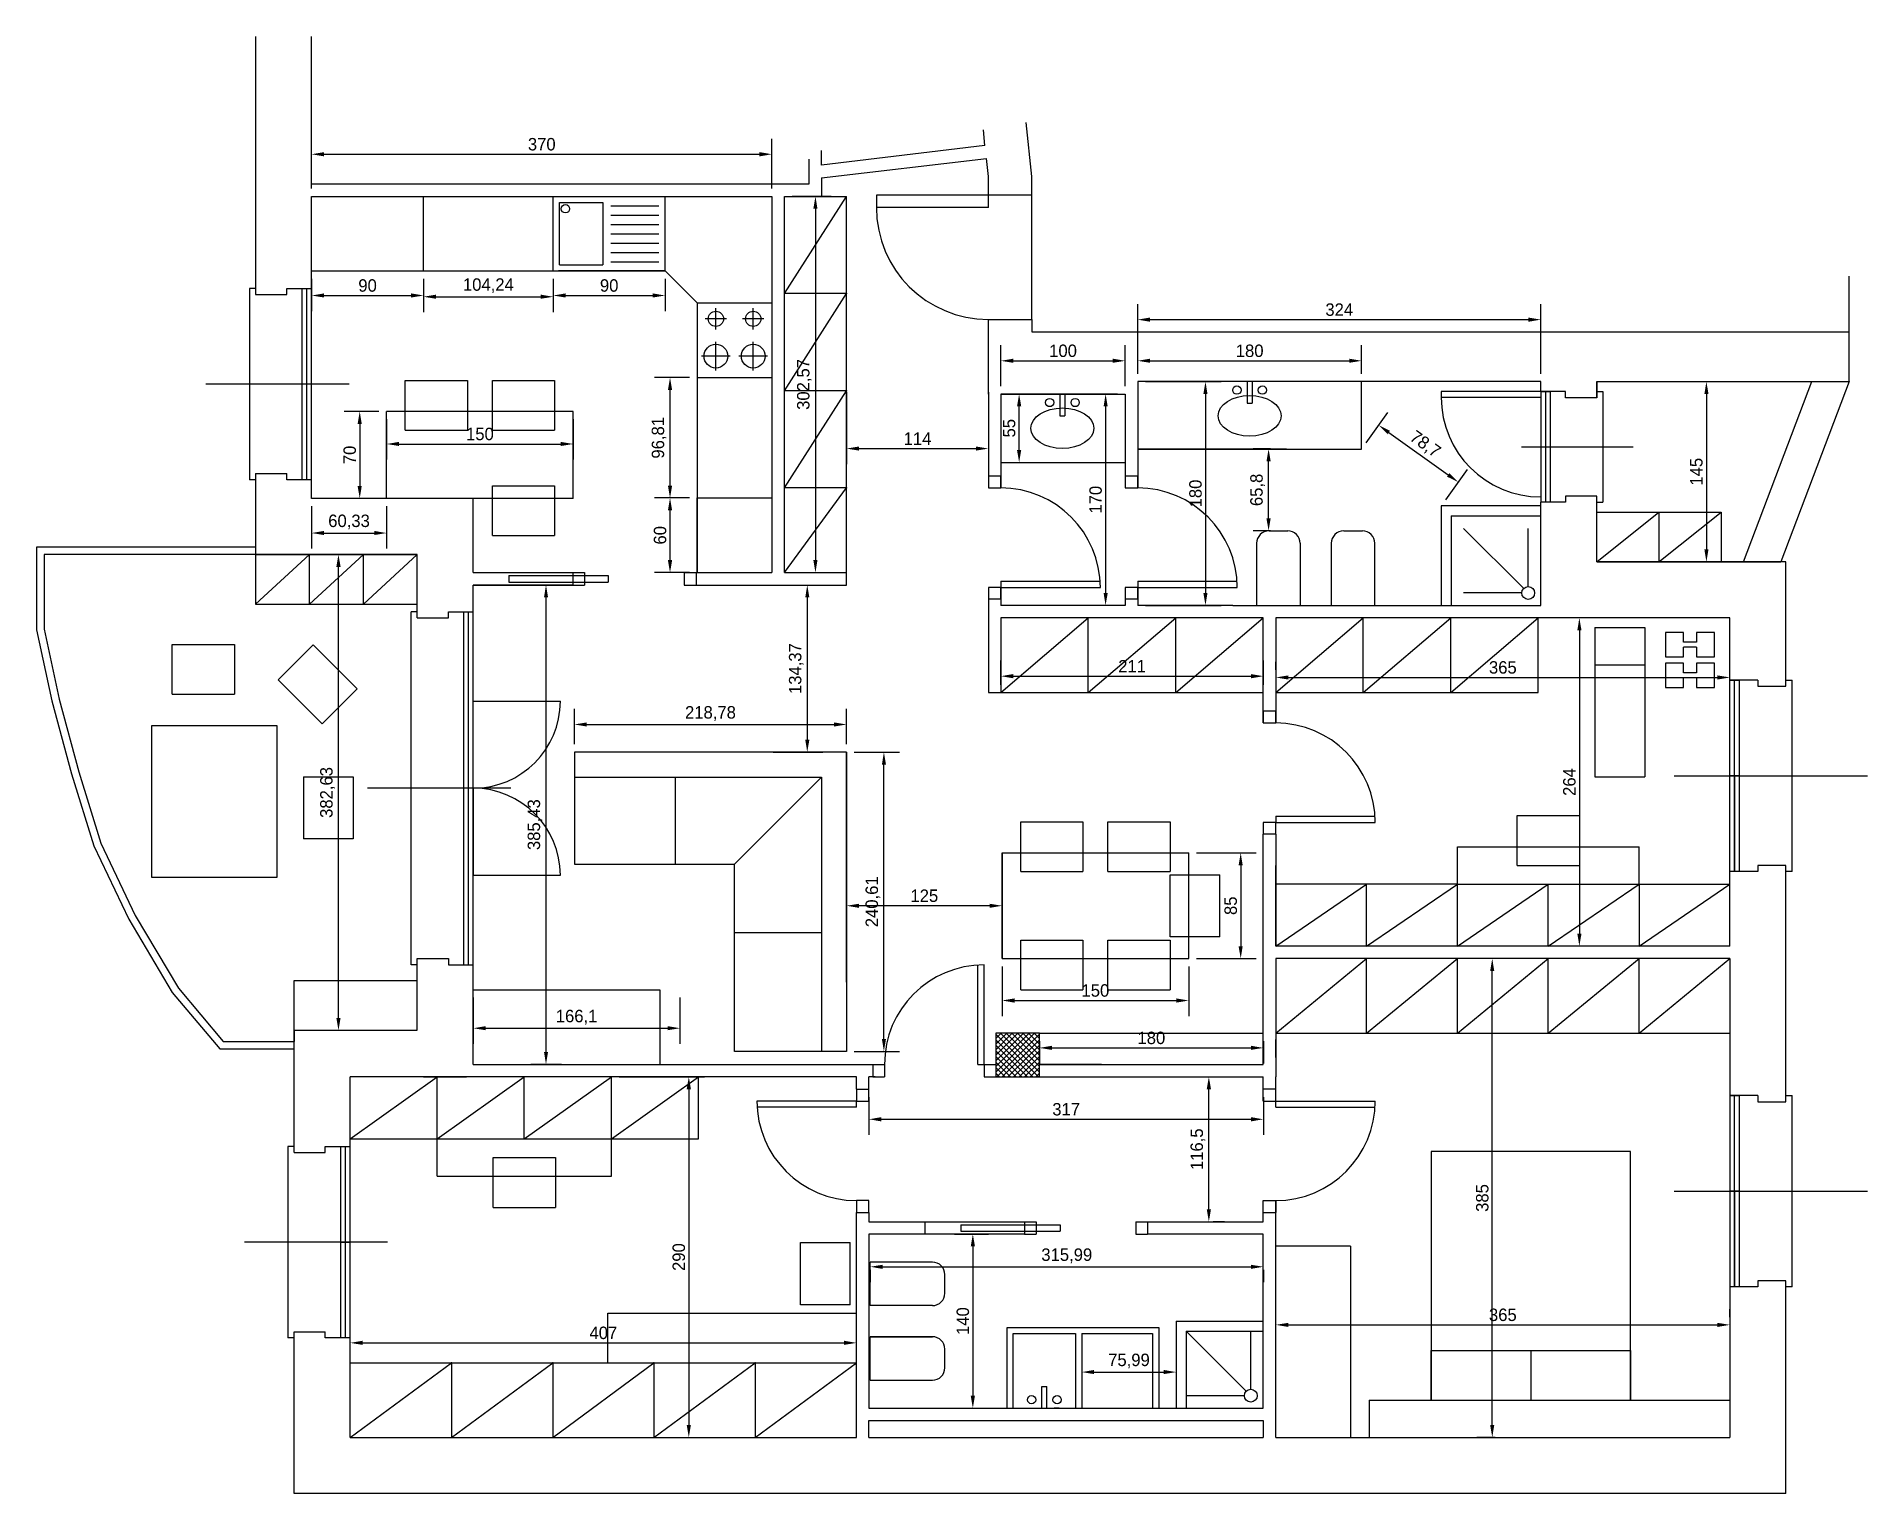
# Model space of a CAD drawing. Header units: millimetres. Extents: x 281 to 428, y 353 to 470.
import ezdxf

# ---------------------------------------------------------------- set-up
doc = ezdxf.new("R2010")
doc.units = ezdxf.units.MM
for name, color, linetype in [('arredi', 6, 'Continuous'), ('finestre', 7, 'Continuous'), ('pianta', 7, 'Continuous'), ('porte', 7, 'Continuous'), ('quote', 3, 'Continuous')]:
    doc.layers.add(name, color=color, linetype=linetype)
doc.dimstyles.new('ISO-25', dxfattribs={"dimtxt": 2.5, "dimasz": 2.5, "dimexe": 1.25, "dimexo": 0.625, "dimtad": 1, "dimtxsty": 'Standard', "dimcen": 2.5, "dimadec": 0, "dimazin": 0, "dimtfac": 1, "dimtmove": 0, "dimatfit": 3, "dimfxl": 1, "dimarcsym": 0})

msp = doc.modelspace()

# ---------------------------------------------------------------- blocks, each defined once
blk = doc.blocks.new('*D1')
at = {"layer": 'Defpoints', "color": 0, "ltscale": 0.01}
for p in [(312.36, 451.07), (322.78, 451.07), (322.78, 448.99)]:
    blk.add_point(p, dxfattribs=at)
at = {"layer": 'quote', "color": 0, "lineweight": -2, "ltscale": 0.01}
for p, q in [((312.36, 450.44), (312.36, 447.74)), ((322.78, 450.44), (322.78, 447.74)), ((313.36, 448.99), (321.78, 448.99))]:
    blk.add_line(p, q, dxfattribs=at)
at = {"layer": 'quote', "color": 0, "ltscale": 0.01}
for points in [[(313.36, 449.16), (313.36, 448.83), (312.36, 448.99)], [(321.78, 449.16), (321.78, 448.83), (322.78, 448.99)]]:
    blk.add_solid(points, dxfattribs=at)
at = {"layer": 'quote', "color": 0, "ltscale": 0.01, "insert": (317.57, 449.88), "char_height": 1, "attachment_point": 5}
blk.add_mtext('104,24', dxfattribs=at)
blk = doc.blocks.new('*D2')
at = {"layer": 'Defpoints', "color": 0, "ltscale": 0.01}
for p in [(332.17, 432.81), (334.36, 432.81), (334.36, 426.81)]:
    blk.add_point(p, dxfattribs=at)
at = {"layer": 'quote', "color": 0, "lineweight": -2, "ltscale": 0.01}
for p, q in [((333.73, 432.81), (330.92, 432.81)), ((332.17, 427.81), (332.17, 431.81)), ((333.73, 426.81), (330.92, 426.81))]:
    blk.add_line(p, q, dxfattribs=at)
at = {"layer": 'quote', "color": 0, "ltscale": 0.01}
for points in [[(332, 431.81), (332.34, 431.81), (332.17, 432.81)], [(332, 427.81), (332.34, 427.81), (332.17, 426.81)]]:
    blk.add_solid(points, dxfattribs=at)
at = {"layer": 'quote', "color": 0, "ltscale": 0.01, "insert": (331.37, 429.81), "char_height": 1, "attachment_point": 5, "rotation": 90}
blk.add_mtext('60', dxfattribs=at)
blk = doc.blocks.new('*D3')
at = {"layer": 'Defpoints', "color": 0, "ltscale": 0.01}
for p in [(332.17, 442.49), (334.36, 442.49), (334.36, 432.81)]:
    blk.add_point(p, dxfattribs=at)
at = {"layer": 'quote', "color": 0, "lineweight": -2, "ltscale": 0.01}
for p, q in [((333.73, 442.49), (330.92, 442.49)), ((332.17, 433.81), (332.17, 441.49)), ((333.73, 432.81), (330.92, 432.81))]:
    blk.add_line(p, q, dxfattribs=at)
at = {"layer": 'quote', "color": 0, "ltscale": 0.01}
for points in [[(332, 441.49), (332.34, 441.49), (332.17, 442.49)], [(332, 433.81), (332.34, 433.81), (332.17, 432.81)]]:
    blk.add_solid(points, dxfattribs=at)
at = {"layer": 'quote', "color": 0, "ltscale": 0.01, "insert": (331.29, 437.65), "char_height": 1, "attachment_point": 5, "rotation": 90}
blk.add_mtext('96,81', dxfattribs=at)
blk = doc.blocks.new('*D4')
at = {"layer": 'Defpoints', "color": 0, "ltscale": 0.01}
for p in [(322.78, 451.07), (331.78, 451.07), (331.78, 449.09)]:
    blk.add_point(p, dxfattribs=at)
at = {"layer": 'quote', "color": 0, "lineweight": -2, "ltscale": 0.01}
for p, q in [((322.78, 450.44), (322.78, 447.84)), ((331.78, 450.44), (331.78, 447.84)), ((323.78, 449.09), (330.78, 449.09))]:
    blk.add_line(p, q, dxfattribs=at)
at = {"layer": 'quote', "color": 0, "ltscale": 0.01}
for points in [[(323.78, 449.26), (323.78, 448.93), (322.78, 449.09)], [(330.78, 449.26), (330.78, 448.93), (331.78, 449.09)]]:
    blk.add_solid(points, dxfattribs=at)
at = {"layer": 'quote', "color": 0, "ltscale": 0.01, "insert": (327.28, 449.89), "char_height": 1, "attachment_point": 5}
blk.add_mtext('90', dxfattribs=at)
blk = doc.blocks.new('*D5')
at = {"layer": 'Defpoints', "color": 0, "ltscale": 0.01}
for p in [(303.36, 451.07), (312.36, 451.07), (312.36, 449.09)]:
    blk.add_point(p, dxfattribs=at)
at = {"layer": 'quote', "color": 0, "lineweight": -2, "ltscale": 0.01}
for p, q in [((303.36, 450.44), (303.36, 447.84)), ((312.36, 450.44), (312.36, 447.84)), ((304.36, 449.09), (311.36, 449.09))]:
    blk.add_line(p, q, dxfattribs=at)
at = {"layer": 'quote', "color": 0, "ltscale": 0.01}
for points in [[(304.36, 449.26), (304.36, 448.93), (303.36, 449.09)], [(311.36, 449.26), (311.36, 448.93), (312.36, 449.09)]]:
    blk.add_solid(points, dxfattribs=at)
at = {"layer": 'quote', "color": 0, "ltscale": 0.01, "insert": (307.86, 449.89), "char_height": 1, "attachment_point": 5}
blk.add_mtext('90', dxfattribs=at)
blk = doc.blocks.new('*D6')
at = {"layer": 'Defpoints', "color": 0, "ltscale": 0.01}
for p in [(309.39, 439.77), (307.23, 432.77), (309.39, 432.77)]:
    blk.add_point(p, dxfattribs=at)
at = {"layer": 'quote', "color": 0, "lineweight": -2, "ltscale": 0.01}
for p, q in [((308.77, 439.77), (305.98, 439.77)), ((307.23, 438.77), (307.23, 433.77)), ((308.77, 432.77), (305.98, 432.77))]:
    blk.add_line(p, q, dxfattribs=at)
at = {"layer": 'quote', "color": 0, "ltscale": 0.01}
for points in [[(307.06, 438.77), (307.39, 438.77), (307.23, 439.77)], [(307.06, 433.77), (307.39, 433.77), (307.23, 432.77)]]:
    blk.add_solid(points, dxfattribs=at)
at = {"layer": 'quote', "color": 0, "ltscale": 0.01, "insert": (306.43, 436.27), "char_height": 1, "attachment_point": 5, "rotation": 90}
blk.add_mtext('70', dxfattribs=at)
blk = doc.blocks.new('*D7')
at = {"layer": 'Defpoints', "color": 0, "ltscale": 0.01}
for p in [(309.39, 439.77), (324.39, 439.77), (324.39, 437.15)]:
    blk.add_point(p, dxfattribs=at)
at = {"layer": 'quote', "color": 0, "lineweight": -2, "ltscale": 0.01}
for p, q in [((309.39, 439.14), (309.39, 435.9)), ((324.39, 439.14), (324.39, 435.9)), ((310.39, 437.15), (323.39, 437.15))]:
    blk.add_line(p, q, dxfattribs=at)
at = {"layer": 'quote', "color": 0, "ltscale": 0.01}
for points in [[(310.39, 437.32), (310.39, 436.99), (309.39, 437.15)], [(323.39, 437.32), (323.39, 436.99), (324.39, 437.15)]]:
    blk.add_solid(points, dxfattribs=at)
at = {"layer": 'quote', "color": 0, "ltscale": 0.01, "insert": (316.89, 437.95), "char_height": 1, "attachment_point": 5}
blk.add_mtext('150', dxfattribs=at)
blk = doc.blocks.new('*D8')
at = {"layer": 'Defpoints', "color": 0, "ltscale": 0.01}
for p in [(340.36, 460.45), (303.36, 457.07), (340.36, 457.07)]:
    blk.add_point(p, dxfattribs=at)
at = {"layer": 'quote', "color": 0, "lineweight": -2, "ltscale": 0.01}
for p, q in [((303.36, 457.69), (303.36, 461.7)), ((340.36, 457.69), (340.36, 461.7)), ((304.36, 460.45), (339.36, 460.45))]:
    blk.add_line(p, q, dxfattribs=at)
at = {"layer": 'quote', "color": 0, "ltscale": 0.01}
for points in [[(304.36, 460.62), (304.36, 460.28), (303.36, 460.45)], [(339.36, 460.62), (339.36, 460.28), (340.36, 460.45)]]:
    blk.add_solid(points, dxfattribs=at)
at = {"layer": 'quote', "color": 0, "ltscale": 0.01, "insert": (321.86, 461.25), "char_height": 1, "attachment_point": 5}
blk.add_mtext('370', dxfattribs=at)
blk = doc.blocks.new('*D9')
at = {"layer": 'Defpoints', "color": 0, "ltscale": 0.01}
for p in [(341.36, 457.07), (341.36, 426.81), (343.86, 426.81)]:
    blk.add_point(p, dxfattribs=at)
at = {"layer": 'quote', "color": 0, "lineweight": -2, "ltscale": 0.01}
for p, q in [((341.98, 457.07), (345.11, 457.07)), ((343.86, 456.07), (343.86, 427.81)), ((341.98, 426.81), (345.11, 426.81))]:
    blk.add_line(p, q, dxfattribs=at)
at = {"layer": 'quote', "color": 0, "ltscale": 0.01}
for points in [[(343.69, 456.07), (344.02, 456.07), (343.86, 457.07)], [(343.69, 427.81), (344.02, 427.81), (343.86, 426.81)]]:
    blk.add_solid(points, dxfattribs=at)
at = {"layer": 'quote', "color": 0, "ltscale": 0.01, "insert": (342.97, 441.94), "char_height": 1, "attachment_point": 5, "rotation": 90}
blk.add_mtext('302,57', dxfattribs=at)
blk = doc.blocks.new('*D10')
at = {"layer": 'Defpoints', "color": 0, "ltscale": 0.01}
for p in [(346.36, 414.6), (324.48, 412.37), (346.36, 412.37)]:
    blk.add_point(p, dxfattribs=at)
at = {"layer": 'quote', "color": 0, "lineweight": -2, "ltscale": 0.01}
for p, q in [((324.48, 413), (324.48, 415.85)), ((346.36, 413), (346.36, 415.85)), ((325.48, 414.6), (345.36, 414.6))]:
    blk.add_line(p, q, dxfattribs=at)
at = {"layer": 'quote', "color": 0, "ltscale": 0.01}
for points in [[(325.48, 414.76), (325.48, 414.43), (324.48, 414.6)], [(345.36, 414.76), (345.36, 414.43), (346.36, 414.6)]]:
    blk.add_solid(points, dxfattribs=at)
at = {"layer": 'quote', "color": 0, "ltscale": 0.01, "insert": (335.42, 415.48), "char_height": 1, "attachment_point": 5}
blk.add_mtext('218,78', dxfattribs=at)
blk = doc.blocks.new('*D11')
at = {"layer": 'Defpoints', "color": 0, "ltscale": 0.01}
for p in [(339.83, 425.81), (339.83, 412.37), (343.2, 412.37)]:
    blk.add_point(p, dxfattribs=at)
at = {"layer": 'quote', "color": 0, "lineweight": -2, "ltscale": 0.01}
for p, q in [((340.46, 425.81), (344.45, 425.81)), ((343.2, 424.81), (343.2, 413.37)), ((340.46, 412.37), (344.45, 412.37))]:
    blk.add_line(p, q, dxfattribs=at)
at = {"layer": 'quote', "color": 0, "ltscale": 0.01}
for points in [[(343.04, 424.81), (343.37, 424.81), (343.2, 425.81)], [(343.04, 413.37), (343.37, 413.37), (343.2, 412.37)]]:
    blk.add_solid(points, dxfattribs=at)
at = {"layer": 'quote', "color": 0, "ltscale": 0.01, "insert": (342.32, 419.09), "char_height": 1, "attachment_point": 5, "rotation": 90}
blk.add_mtext('134,37', dxfattribs=at)
blk = doc.blocks.new('*D12')
at = {"layer": 'Defpoints', "color": 0, "ltscale": 0.01}
for p in [(316.36, 393.27), (332.97, 393.27), (332.97, 390.17)]:
    blk.add_point(p, dxfattribs=at)
at = {"layer": 'quote', "color": 0, "lineweight": -2, "ltscale": 0.01}
for p, q in [((316.36, 392.64), (316.36, 388.92)), ((332.97, 392.64), (332.97, 388.92)), ((317.36, 390.17), (331.97, 390.17))]:
    blk.add_line(p, q, dxfattribs=at)
at = {"layer": 'quote', "color": 0, "ltscale": 0.01}
for points in [[(317.36, 390.34), (317.36, 390.01), (316.36, 390.17)], [(331.97, 390.34), (331.97, 390.01), (332.97, 390.17)]]:
    blk.add_solid(points, dxfattribs=at)
at = {"layer": 'quote', "color": 0, "ltscale": 0.01, "insert": (324.66, 391.06), "char_height": 1, "attachment_point": 5}
blk.add_mtext('166,1', dxfattribs=at)
blk = doc.blocks.new('*D13')
at = {"layer": 'Defpoints', "color": 0, "ltscale": 0.01}
for p in [(346.36, 412.37), (349.36, 412.37), (346.36, 388.31)]:
    blk.add_point(p, dxfattribs=at)
at = {"layer": 'quote', "color": 0, "lineweight": -2, "ltscale": 0.01}
for p, q in [((346.98, 412.37), (350.61, 412.37)), ((349.36, 389.31), (349.36, 411.37)), ((346.98, 388.31), (350.61, 388.31))]:
    blk.add_line(p, q, dxfattribs=at)
at = {"layer": 'quote', "color": 0, "ltscale": 0.01}
for points in [[(349.2, 411.37), (349.53, 411.37), (349.36, 412.37)], [(349.2, 389.31), (349.53, 389.31), (349.36, 388.31)]]:
    blk.add_solid(points, dxfattribs=at)
at = {"layer": 'quote', "color": 0, "ltscale": 0.01, "insert": (348.48, 400.34), "char_height": 1, "attachment_point": 5, "rotation": 90}
blk.add_mtext('240,61', dxfattribs=at)
blk = doc.blocks.new('*D14')
at = {"layer": 'Defpoints', "color": 0, "ltscale": 0.01}
for p in [(358.86, 395.77), (373.86, 395.77), (373.86, 392.4)]:
    blk.add_point(p, dxfattribs=at)
at = {"layer": 'quote', "color": 0, "lineweight": -2, "ltscale": 0.01}
for p, q in [((358.86, 395.14), (358.86, 391.15)), ((373.86, 395.14), (373.86, 391.15)), ((359.86, 392.4), (372.86, 392.4))]:
    blk.add_line(p, q, dxfattribs=at)
at = {"layer": 'quote', "color": 0, "ltscale": 0.01}
for points in [[(359.86, 392.57), (359.86, 392.23), (358.86, 392.4)], [(372.86, 392.57), (372.86, 392.23), (373.86, 392.4)]]:
    blk.add_solid(points, dxfattribs=at)
at = {"layer": 'quote', "color": 0, "ltscale": 0.01, "insert": (366.36, 393.2), "char_height": 1, "attachment_point": 5}
blk.add_mtext('150', dxfattribs=at)
blk = doc.blocks.new('*D15')
at = {"layer": 'Defpoints', "color": 0, "ltscale": 0.01}
for p in [(373.86, 404.27), (373.86, 395.77), (378.04, 395.77)]:
    blk.add_point(p, dxfattribs=at)
at = {"layer": 'quote', "color": 0, "lineweight": -2, "ltscale": 0.01}
for p, q in [((374.48, 404.27), (379.29, 404.27)), ((378.04, 403.27), (378.04, 396.77)), ((374.48, 395.77), (379.29, 395.77))]:
    blk.add_line(p, q, dxfattribs=at)
at = {"layer": 'quote', "color": 0, "ltscale": 0.01}
for points in [[(377.87, 403.27), (378.2, 403.27), (378.04, 404.27)], [(377.87, 396.77), (378.2, 396.77), (378.04, 395.77)]]:
    blk.add_solid(points, dxfattribs=at)
at = {"layer": 'quote', "color": 0, "ltscale": 0.01, "insert": (377.24, 400.02), "char_height": 1, "attachment_point": 5, "rotation": 90}
blk.add_mtext('85', dxfattribs=at)
blk = doc.blocks.new('*D16')
at = {"layer": 'Defpoints', "color": 0, "ltscale": 0.01}
for p in [(361.86, 389.77), (379.86, 389.77), (379.86, 388.59)]:
    blk.add_point(p, dxfattribs=at)
at = {"layer": 'quote', "color": 0, "lineweight": -2, "ltscale": 0.01}
for p, q in [((361.86, 389.14), (361.86, 387.34)), ((362.86, 388.59), (378.86, 388.59)), ((379.86, 389.14), (379.86, 387.34))]:
    blk.add_line(p, q, dxfattribs=at)
at = {"layer": 'quote', "color": 0, "ltscale": 0.01}
for points in [[(362.86, 388.76), (362.86, 388.43), (361.86, 388.59)], [(378.86, 388.76), (378.86, 388.43), (379.86, 388.59)]]:
    blk.add_solid(points, dxfattribs=at)
at = {"layer": 'quote', "color": 0, "ltscale": 0.01, "insert": (370.86, 389.39), "char_height": 1, "attachment_point": 5}
blk.add_mtext('180', dxfattribs=at)
blk = doc.blocks.new('*D17')
at = {"layer": 'Defpoints', "color": 0, "ltscale": 0.01}
for p in [(379.86, 418.48), (358.76, 417.17), (379.86, 417.17)]:
    blk.add_point(p, dxfattribs=at)
at = {"layer": 'quote', "color": 0, "lineweight": -2, "ltscale": 0.01}
for p, q in [((358.76, 417.79), (358.76, 419.73)), ((379.86, 417.79), (379.86, 419.73)), ((359.76, 418.48), (378.86, 418.48))]:
    blk.add_line(p, q, dxfattribs=at)
at = {"layer": 'quote', "color": 0, "ltscale": 0.01}
for points in [[(359.76, 418.65), (359.76, 418.31), (358.76, 418.48)], [(378.86, 418.65), (378.86, 418.31), (379.86, 418.48)]]:
    blk.add_solid(points, dxfattribs=at)
at = {"layer": 'quote', "color": 0, "ltscale": 0.01, "insert": (369.31, 419.28), "char_height": 1, "attachment_point": 5}
blk.add_mtext('211', dxfattribs=at)
blk = doc.blocks.new('*D18')
at = {"layer": 'Defpoints', "color": 0, "ltscale": 0.01}
for p in [(346.36, 441.94), (357.76, 441.94), (357.76, 436.78)]:
    blk.add_point(p, dxfattribs=at)
at = {"layer": 'quote', "color": 0, "lineweight": -2, "ltscale": 0.01}
for p, q in [((346.36, 441.31), (346.36, 435.53)), ((357.76, 441.31), (357.76, 435.53)), ((347.36, 436.78), (356.76, 436.78))]:
    blk.add_line(p, q, dxfattribs=at)
at = {"layer": 'quote', "color": 0, "ltscale": 0.01}
for points in [[(347.36, 436.95), (347.36, 436.62), (346.36, 436.78)], [(356.76, 436.95), (356.76, 436.62), (357.76, 436.78)]]:
    blk.add_solid(points, dxfattribs=at)
at = {"layer": 'quote', "color": 0, "ltscale": 0.01, "insert": (352.06, 437.58), "char_height": 1, "attachment_point": 5}
blk.add_mtext('114', dxfattribs=at)
blk = doc.blocks.new('*D19')
at = {"layer": 'Defpoints', "color": 0, "ltscale": 0.01}
for p in [(368.76, 443.84), (358.76, 441.17), (368.76, 441.17)]:
    blk.add_point(p, dxfattribs=at)
at = {"layer": 'quote', "color": 0, "lineweight": -2, "ltscale": 0.01}
for p, q in [((358.76, 441.79), (358.76, 445.09)), ((368.76, 441.79), (368.76, 445.09)), ((359.76, 443.84), (367.76, 443.84))]:
    blk.add_line(p, q, dxfattribs=at)
at = {"layer": 'quote', "color": 0, "ltscale": 0.01}
for points in [[(359.76, 444.01), (359.76, 443.68), (358.76, 443.84)], [(367.76, 444.01), (367.76, 443.68), (368.76, 443.84)]]:
    blk.add_solid(points, dxfattribs=at)
at = {"layer": 'quote', "color": 0, "ltscale": 0.01, "insert": (363.76, 444.64), "char_height": 1, "attachment_point": 5}
blk.add_mtext('100', dxfattribs=at)
blk = doc.blocks.new('*D20')
at = {"layer": 'Defpoints', "color": 0, "ltscale": 0.01}
for p in [(358.76, 441.17), (360.23, 441.17), (358.76, 435.67)]:
    blk.add_point(p, dxfattribs=at)
at = {"layer": 'quote', "color": 0, "lineweight": -2, "ltscale": 0.01}
for p, q in [((359.38, 441.17), (361.48, 441.17)), ((360.23, 436.67), (360.23, 440.17)), ((359.38, 435.67), (361.48, 435.67))]:
    blk.add_line(p, q, dxfattribs=at)
at = {"layer": 'quote', "color": 0, "ltscale": 0.01}
for points in [[(360.06, 440.17), (360.4, 440.17), (360.23, 441.17)], [(360.06, 436.67), (360.4, 436.67), (360.23, 435.67)]]:
    blk.add_solid(points, dxfattribs=at)
at = {"layer": 'quote', "color": 0, "ltscale": 0.01, "insert": (359.43, 438.42), "char_height": 1, "attachment_point": 5, "rotation": 90}
blk.add_mtext('55', dxfattribs=at)
blk = doc.blocks.new('*D21')
at = {"layer": 'Defpoints', "color": 0, "ltscale": 0.01}
for p in [(387.76, 443.84), (369.76, 442.17), (387.76, 442.17)]:
    blk.add_point(p, dxfattribs=at)
at = {"layer": 'quote', "color": 0, "lineweight": -2, "ltscale": 0.01}
for p, q in [((369.76, 442.79), (369.76, 445.09)), ((387.76, 442.79), (387.76, 445.09)), ((370.76, 443.84), (386.76, 443.84))]:
    blk.add_line(p, q, dxfattribs=at)
at = {"layer": 'quote', "color": 0, "ltscale": 0.01}
for points in [[(370.76, 444.01), (370.76, 443.68), (369.76, 443.84)], [(386.76, 444.01), (386.76, 443.68), (387.76, 443.84)]]:
    blk.add_solid(points, dxfattribs=at)
at = {"layer": 'quote', "color": 0, "ltscale": 0.01, "insert": (378.76, 444.64), "char_height": 1, "attachment_point": 5}
blk.add_mtext('180', dxfattribs=at)
blk = doc.blocks.new('*D22')
at = {"layer": 'Defpoints', "color": 0, "ltscale": 0.01}
for p in [(402.16, 447.15), (369.76, 442.17), (402.16, 442.17)]:
    blk.add_point(p, dxfattribs=at)
at = {"layer": 'quote', "color": 0, "lineweight": -2, "ltscale": 0.01}
for p, q in [((369.76, 442.79), (369.76, 448.4)), ((402.16, 442.79), (402.16, 448.4)), ((370.76, 447.15), (401.16, 447.15))]:
    blk.add_line(p, q, dxfattribs=at)
at = {"layer": 'quote', "color": 0, "ltscale": 0.01}
for points in [[(370.76, 447.32), (370.76, 446.98), (369.76, 447.15)], [(401.16, 447.32), (401.16, 446.98), (402.16, 447.15)]]:
    blk.add_solid(points, dxfattribs=at)
at = {"layer": 'quote', "color": 0, "ltscale": 0.01, "insert": (385.96, 447.95), "char_height": 1, "attachment_point": 5}
blk.add_mtext('324', dxfattribs=at)
blk = doc.blocks.new('*D23')
at = {"layer": 'Defpoints', "color": 0, "ltscale": 0.01}
for p in [(369.76, 442.17), (369.76, 424.17), (375.21, 424.17)]:
    blk.add_point(p, dxfattribs=at)
at = {"layer": 'quote', "color": 0, "lineweight": -2, "ltscale": 0.01}
for p, q in [((370.38, 442.17), (376.46, 442.17)), ((375.21, 441.17), (375.21, 425.17)), ((370.38, 424.17), (376.46, 424.17))]:
    blk.add_line(p, q, dxfattribs=at)
at = {"layer": 'quote', "color": 0, "ltscale": 0.01}
for points in [[(375.04, 441.17), (375.37, 441.17), (375.21, 442.17)], [(375.04, 425.17), (375.37, 425.17), (375.21, 424.17)]]:
    blk.add_solid(points, dxfattribs=at)
at = {"layer": 'quote', "color": 0, "ltscale": 0.01, "insert": (374.41, 433.17), "char_height": 1, "attachment_point": 5, "rotation": 90}
blk.add_mtext('180', dxfattribs=at)
blk = doc.blocks.new('*D24')
at = {"layer": 'Defpoints', "color": 0, "ltscale": 0.01}
for p in [(368.76, 441.17), (367.18, 424.17), (368.76, 424.17)]:
    blk.add_point(p, dxfattribs=at)
at = {"layer": 'quote', "color": 0, "lineweight": -2, "ltscale": 0.01}
for p, q in [((368.13, 441.17), (365.93, 441.17)), ((367.18, 440.17), (367.18, 425.17)), ((368.13, 424.17), (365.93, 424.17))]:
    blk.add_line(p, q, dxfattribs=at)
at = {"layer": 'quote', "color": 0, "ltscale": 0.01}
for points in [[(367.02, 440.17), (367.35, 440.17), (367.18, 441.17)], [(367.02, 425.17), (367.35, 425.17), (367.18, 424.17)]]:
    blk.add_solid(points, dxfattribs=at)
at = {"layer": 'quote', "color": 0, "ltscale": 0.01, "insert": (366.38, 432.67), "char_height": 1, "attachment_point": 5, "rotation": 90}
blk.add_mtext('170', dxfattribs=at)
blk = doc.blocks.new('*D25')
at = {"layer": 'Defpoints', "color": 0, "ltscale": 0.01}
for p in [(380.28, 436.75), (381.07, 436.75), (381.07, 430.17)]:
    blk.add_point(p, dxfattribs=at)
at = {"layer": 'quote', "color": 0, "lineweight": -2, "ltscale": 0.01}
for p, q in [((380.44, 436.75), (379.03, 436.75)), ((380.28, 431.17), (380.28, 435.75)), ((380.44, 430.17), (379.03, 430.17))]:
    blk.add_line(p, q, dxfattribs=at)
at = {"layer": 'quote', "color": 0, "ltscale": 0.01}
for points in [[(380.11, 435.75), (380.45, 435.75), (380.28, 436.75)], [(380.11, 431.17), (380.45, 431.17), (380.28, 430.17)]]:
    blk.add_solid(points, dxfattribs=at)
at = {"layer": 'quote', "color": 0, "ltscale": 0.01, "insert": (379.4, 433.46), "char_height": 1, "attachment_point": 5, "rotation": 90}
blk.add_mtext('65,8', dxfattribs=at)
blk = doc.blocks.new('*D26')
at = {"layer": 'Defpoints', "color": 0, "ltscale": 0.01}
for p in [(387.76, 436.75), (395.53, 434.08), (394.16, 432.17)]:
    blk.add_point(p, dxfattribs=at)
at = {"layer": 'quote', "color": 0, "lineweight": -2, "ltscale": 0.01}
for p, q in [((388.12, 437.25), (389.86, 439.68)), ((389.94, 438.08), (394.72, 434.66)), ((394.52, 432.67), (396.26, 435.1))]:
    blk.add_line(p, q, dxfattribs=at)
at = {"layer": 'quote', "color": 0, "ltscale": 0.01}
for points in [[(390.04, 438.21), (389.84, 437.94), (389.13, 438.66)], [(394.81, 434.8), (394.62, 434.53), (395.53, 434.08)]]:
    blk.add_solid(points, dxfattribs=at)
at = {"layer": 'quote', "color": 0, "ltscale": 0.01, "insert": (392.84, 437.09), "char_height": 1, "attachment_point": 5, "rotation": 324.4123}
blk.add_mtext('78,7', dxfattribs=at)
blk = doc.blocks.new('*D27')
at = {"layer": 'Defpoints', "color": 0, "ltscale": 0.01}
for p in [(415.31, 442.17), (415.31, 427.67), (415.47, 427.67)]:
    blk.add_point(p, dxfattribs=at)
at = {"layer": 'quote', "color": 0, "lineweight": -2, "ltscale": 0.01}
for p, q in [((415.93, 442.17), (416.72, 442.17)), ((415.47, 441.17), (415.47, 428.67)), ((415.93, 427.67), (416.72, 427.67))]:
    blk.add_line(p, q, dxfattribs=at)
at = {"layer": 'quote', "color": 0, "ltscale": 0.01}
for points in [[(415.31, 441.17), (415.64, 441.17), (415.47, 442.17)], [(415.31, 428.67), (415.64, 428.67), (415.47, 427.67)]]:
    blk.add_solid(points, dxfattribs=at)
at = {"layer": 'quote', "color": 0, "ltscale": 0.01, "insert": (414.67, 434.92), "char_height": 1, "attachment_point": 5, "rotation": 90}
blk.add_mtext('145', dxfattribs=at)
blk = doc.blocks.new('*D28')
at = {"layer": 'Defpoints', "color": 0, "ltscale": 0.01}
for p in [(380.86, 418.38), (417.36, 418.38), (417.36, 418.38)]:
    blk.add_point(p, dxfattribs=at)
at = {"layer": 'quote', "color": 0, "lineweight": -2, "ltscale": 0.01}
for p, q in [((380.86, 419), (380.86, 419.63)), ((417.36, 419), (417.36, 419.63)), ((381.86, 418.38), (416.36, 418.38))]:
    blk.add_line(p, q, dxfattribs=at)
at = {"layer": 'quote', "color": 0, "ltscale": 0.01}
for points in [[(381.86, 418.54), (381.86, 418.21), (380.86, 418.38)], [(416.36, 418.54), (416.36, 418.21), (417.36, 418.38)]]:
    blk.add_solid(points, dxfattribs=at)
at = {"layer": 'quote', "color": 0, "ltscale": 0.01, "insert": (399.11, 419.18), "char_height": 1, "attachment_point": 5}
blk.add_mtext('365', dxfattribs=at)
blk = doc.blocks.new('*D29')
at = {"layer": 'Defpoints', "color": 0, "ltscale": 0.01}
for p in [(406.51, 423.17), (405.26, 396.77), (406.51, 396.77)]:
    blk.add_point(p, dxfattribs=at)
at = {"layer": 'quote', "color": 0, "lineweight": -2, "ltscale": 0.01}
for p, q in [((405.89, 423.17), (404.01, 423.17)), ((405.26, 422.17), (405.26, 397.77)), ((405.89, 396.77), (404.01, 396.77))]:
    blk.add_line(p, q, dxfattribs=at)
at = {"layer": 'quote', "color": 0, "ltscale": 0.01}
for points in [[(405.1, 422.17), (405.43, 422.17), (405.26, 423.17)], [(405.1, 397.77), (405.43, 397.77), (405.26, 396.77)]]:
    blk.add_solid(points, dxfattribs=at)
at = {"layer": 'quote', "color": 0, "ltscale": 0.01, "insert": (404.46, 409.97), "char_height": 1, "attachment_point": 5, "rotation": 90}
blk.add_mtext('264', dxfattribs=at)
blk = doc.blocks.new('*D30')
at = {"layer": 'Defpoints', "color": 0, "ltscale": 0.01}
for p in [(380.86, 366.32), (417.36, 366.32), (417.36, 366.32)]:
    blk.add_point(p, dxfattribs=at)
at = {"layer": 'quote', "color": 0, "lineweight": -2, "ltscale": 0.01}
for p, q in [((380.86, 366.94), (380.86, 367.57)), ((417.36, 366.94), (417.36, 367.57)), ((381.86, 366.32), (416.36, 366.32))]:
    blk.add_line(p, q, dxfattribs=at)
at = {"layer": 'quote', "color": 0, "ltscale": 0.01}
for points in [[(381.86, 366.48), (381.86, 366.15), (380.86, 366.32)], [(416.36, 366.48), (416.36, 366.15), (417.36, 366.32)]]:
    blk.add_solid(points, dxfattribs=at)
at = {"layer": 'quote', "color": 0, "ltscale": 0.01, "insert": (399.11, 367.12), "char_height": 1, "attachment_point": 5}
blk.add_mtext('365', dxfattribs=at)
blk = doc.blocks.new('*D31')
at = {"layer": 'Defpoints', "color": 0, "ltscale": 0.01}
for p in [(398.26, 395.77), (399.11, 395.77), (399.11, 357.27)]:
    blk.add_point(p, dxfattribs=at)
at = {"layer": 'quote', "color": 0, "lineweight": -2, "ltscale": 0.01}
for p, q in [((398.48, 395.77), (397.01, 395.77)), ((398.26, 358.27), (398.26, 394.77)), ((398.48, 357.27), (397.01, 357.27))]:
    blk.add_line(p, q, dxfattribs=at)
at = {"layer": 'quote', "color": 0, "ltscale": 0.01}
for points in [[(398.09, 394.77), (398.42, 394.77), (398.26, 395.77)], [(398.09, 358.27), (398.42, 358.27), (398.26, 357.27)]]:
    blk.add_solid(points, dxfattribs=at)
at = {"layer": 'quote', "color": 0, "ltscale": 0.01, "insert": (397.46, 376.52), "char_height": 1, "attachment_point": 5, "rotation": 90}
blk.add_mtext('385', dxfattribs=at)
blk = doc.blocks.new('*D32')
at = {"layer": 'Defpoints', "color": 0, "ltscale": 0.01}
for p in [(327.46, 386.27), (327.46, 357.27), (333.68, 357.27)]:
    blk.add_point(p, dxfattribs=at)
at = {"layer": 'quote', "color": 0, "lineweight": -2, "ltscale": 0.01}
for p, q in [((328.08, 386.27), (334.93, 386.27)), ((333.68, 385.27), (333.68, 358.27)), ((328.08, 357.27), (334.93, 357.27))]:
    blk.add_line(p, q, dxfattribs=at)
at = {"layer": 'quote', "color": 0, "ltscale": 0.01}
for points in [[(333.51, 385.27), (333.85, 385.27), (333.68, 386.27)], [(333.51, 358.27), (333.85, 358.27), (333.68, 357.27)]]:
    blk.add_solid(points, dxfattribs=at)
at = {"layer": 'quote', "color": 0, "ltscale": 0.01, "insert": (332.88, 371.77), "char_height": 1, "attachment_point": 5, "rotation": 90}
blk.add_mtext('290', dxfattribs=at)
blk = doc.blocks.new('*D33')
at = {"layer": 'Defpoints', "color": 0, "ltscale": 0.01}
for p in [(347.16, 364.87), (306.46, 363.27), (347.16, 363.27)]:
    blk.add_point(p, dxfattribs=at)
at = {"layer": 'quote', "color": 0, "lineweight": -2, "ltscale": 0.01}
for p, q in [((306.46, 363.89), (306.46, 366.12)), ((347.16, 363.89), (347.16, 366.12)), ((307.46, 364.87), (346.16, 364.87))]:
    blk.add_line(p, q, dxfattribs=at)
at = {"layer": 'quote', "color": 0, "ltscale": 0.01}
for points in [[(307.46, 365.04), (307.46, 364.71), (306.46, 364.87)], [(346.16, 365.04), (346.16, 364.71), (347.16, 364.87)]]:
    blk.add_solid(points, dxfattribs=at)
at = {"layer": 'quote', "color": 0, "ltscale": 0.01, "insert": (326.81, 365.67), "char_height": 1, "attachment_point": 5}
blk.add_mtext('407', dxfattribs=at)
blk = doc.blocks.new('*D34')
at = {"layer": 'Defpoints', "color": 0, "ltscale": 0.01}
for p in [(375.21, 386.27), (375.48, 386.27), (375.21, 374.62)]:
    blk.add_point(p, dxfattribs=at)
at = {"layer": 'quote', "color": 0, "lineweight": -2, "ltscale": 0.01}
for p, q in [((375.83, 386.27), (376.73, 386.27)), ((375.48, 375.62), (375.48, 385.27)), ((375.83, 374.62), (376.73, 374.62))]:
    blk.add_line(p, q, dxfattribs=at)
at = {"layer": 'quote', "color": 0, "ltscale": 0.01}
for points in [[(375.31, 385.27), (375.65, 385.27), (375.48, 386.27)], [(375.31, 375.62), (375.65, 375.62), (375.48, 374.62)]]:
    blk.add_solid(points, dxfattribs=at)
at = {"layer": 'quote', "color": 0, "ltscale": 0.01, "insert": (374.6, 380.44), "char_height": 1, "attachment_point": 5, "rotation": 90}
blk.add_mtext('116,5', dxfattribs=at)
blk = doc.blocks.new('*D35')
at = {"layer": 'Defpoints', "color": 0, "ltscale": 0.01}
for p in [(348.16, 385.27), (379.86, 385.27), (379.86, 382.85)]:
    blk.add_point(p, dxfattribs=at)
at = {"layer": 'quote', "color": 0, "lineweight": -2, "ltscale": 0.01}
for p, q in [((348.16, 384.64), (348.16, 381.6)), ((379.86, 384.64), (379.86, 381.6)), ((349.16, 382.85), (378.86, 382.85))]:
    blk.add_line(p, q, dxfattribs=at)
at = {"layer": 'quote', "color": 0, "ltscale": 0.01}
for points in [[(349.16, 383.02), (349.16, 382.68), (348.16, 382.85)], [(378.86, 383.02), (378.86, 382.68), (379.86, 382.85)]]:
    blk.add_solid(points, dxfattribs=at)
at = {"layer": 'quote', "color": 0, "ltscale": 0.01, "insert": (364.01, 383.65), "char_height": 1, "attachment_point": 5}
blk.add_mtext('317', dxfattribs=at)
blk = doc.blocks.new('*D36')
at = {"layer": 'Defpoints', "color": 0, "ltscale": 0.01}
for p in [(365.26, 362.62), (372.86, 362.62), (372.86, 362.52)]:
    blk.add_point(p, dxfattribs=at)
at = {"layer": 'quote', "color": 0, "lineweight": -2, "ltscale": 0.01}
for p, q in [((366.26, 362.52), (371.86, 362.52)), ((365.26, 361.99), (365.26, 361.27)), ((372.86, 361.99), (372.86, 361.27))]:
    blk.add_line(p, q, dxfattribs=at)
at = {"layer": 'quote', "color": 0, "ltscale": 0.01}
for points in [[(366.26, 362.69), (366.26, 362.36), (365.26, 362.52)], [(371.86, 362.69), (371.86, 362.36), (372.86, 362.52)]]:
    blk.add_solid(points, dxfattribs=at)
at = {"layer": 'quote', "color": 0, "ltscale": 0.01, "insert": (369.06, 363.41), "char_height": 1, "attachment_point": 5}
blk.add_mtext('75,99', dxfattribs=at)
blk = doc.blocks.new('*D37')
at = {"layer": 'Defpoints', "color": 0, "ltscale": 0.01}
for p in [(348.26, 371.37), (379.86, 371.37), (379.86, 370.99)]:
    blk.add_point(p, dxfattribs=at)
at = {"layer": 'quote', "color": 0, "lineweight": -2, "ltscale": 0.01}
for p, q in [((349.26, 370.99), (378.86, 370.99)), ((348.26, 370.74), (348.26, 369.74)), ((379.86, 370.74), (379.86, 369.74))]:
    blk.add_line(p, q, dxfattribs=at)
at = {"layer": 'quote', "color": 0, "ltscale": 0.01}
for points in [[(349.26, 371.15), (349.26, 370.82), (348.26, 370.99)], [(378.86, 371.15), (378.86, 370.82), (379.86, 370.99)]]:
    blk.add_solid(points, dxfattribs=at)
at = {"layer": 'quote', "color": 0, "ltscale": 0.01, "insert": (364.06, 371.87), "char_height": 1, "attachment_point": 5}
blk.add_mtext('315,99', dxfattribs=at)
blk = doc.blocks.new('*D38')
at = {"layer": 'Defpoints', "color": 0, "ltscale": 0.01}
for p in [(354.41, 373.62), (354.41, 359.62), (356.51, 359.62)]:
    blk.add_point(p, dxfattribs=at)
at = {"layer": 'quote', "color": 0, "lineweight": -2, "ltscale": 0.01}
for p, q in [((355.03, 373.62), (357.76, 373.62)), ((356.51, 372.62), (356.51, 360.62)), ((355.03, 359.62), (357.76, 359.62))]:
    blk.add_line(p, q, dxfattribs=at)
at = {"layer": 'quote', "color": 0, "ltscale": 0.01}
for points in [[(356.34, 372.62), (356.68, 372.62), (356.51, 373.62)], [(356.34, 360.62), (356.68, 360.62), (356.51, 359.62)]]:
    blk.add_solid(points, dxfattribs=at)
at = {"layer": 'quote', "color": 0, "ltscale": 0.01, "insert": (355.71, 366.62), "char_height": 1, "attachment_point": 5, "rotation": 90}
blk.add_mtext('140', dxfattribs=at)
blk = doc.blocks.new('*D39')
at = {"layer": 'Defpoints', "color": 0, "ltscale": 0.01}
for p in [(305.52, 428.27), (306.91, 428.27), (306.91, 390)]:
    blk.add_point(p, dxfattribs=at)
at = {"layer": 'quote', "color": 0, "lineweight": -2, "ltscale": 0.01}
for p, q in [((306.28, 428.27), (304.27, 428.27)), ((305.52, 391), (305.52, 427.27)), ((306.28, 390), (304.27, 390))]:
    blk.add_line(p, q, dxfattribs=at)
at = {"layer": 'quote', "color": 0, "ltscale": 0.01}
for points in [[(305.35, 427.27), (305.69, 427.27), (305.52, 428.27)], [(305.35, 391), (305.69, 391), (305.52, 390)]]:
    blk.add_solid(points, dxfattribs=at)
at = {"layer": 'quote', "color": 0, "ltscale": 0.01, "insert": (304.64, 409.13), "char_height": 1, "attachment_point": 5, "rotation": 90}
blk.add_mtext('382,63', dxfattribs=at)
blk = doc.blocks.new('*D40')
at = {"layer": 'Defpoints', "color": 0, "ltscale": 0.01}
for p in [(346.36, 400.02), (346.36, 400.02), (358.86, 400.02)]:
    blk.add_point(p, dxfattribs=at)
at = {"layer": 'quote', "color": 0, "lineweight": -2, "ltscale": 0.01}
for p, q in [((346.36, 400.64), (346.36, 401.27)), ((358.86, 400.64), (358.86, 401.27)), ((357.86, 400.02), (347.36, 400.02))]:
    blk.add_line(p, q, dxfattribs=at)
at = {"layer": 'quote', "color": 0, "ltscale": 0.01}
for points in [[(347.36, 400.18), (347.36, 399.85), (346.36, 400.02)], [(357.86, 400.18), (357.86, 399.85), (358.86, 400.02)]]:
    blk.add_solid(points, dxfattribs=at)
at = {"layer": 'quote', "color": 0, "ltscale": 0.01, "insert": (352.61, 400.82), "char_height": 1, "attachment_point": 5}
blk.add_mtext('125', dxfattribs=at)
blk = doc.blocks.new('*D41')
at = {"layer": 'Defpoints', "color": 0, "ltscale": 0.01}
for p in [(320.36, 425.81), (320.36, 387.27), (322.2, 387.27)]:
    blk.add_point(p, dxfattribs=at)
at = {"layer": 'quote', "color": 0, "lineweight": -2, "ltscale": 0.01}
for p, q in [((320.98, 425.81), (323.45, 425.81)), ((322.2, 424.81), (322.2, 388.27)), ((320.98, 387.27), (323.45, 387.27))]:
    blk.add_line(p, q, dxfattribs=at)
at = {"layer": 'quote', "color": 0, "ltscale": 0.01}
for points in [[(322.04, 424.81), (322.37, 424.81), (322.2, 425.81)], [(322.04, 388.27), (322.37, 388.27), (322.2, 387.27)]]:
    blk.add_solid(points, dxfattribs=at)
at = {"layer": 'quote', "color": 0, "ltscale": 0.01, "insert": (321.32, 406.54), "char_height": 1, "attachment_point": 5, "rotation": 90}
blk.add_mtext('385,43', dxfattribs=at)
blk = doc.blocks.new('*D42')
at = {"layer": 'Defpoints', "color": 0, "ltscale": 0.01}
for p in [(303.36, 432.77), (309.39, 432.77), (309.39, 429.99)]:
    blk.add_point(p, dxfattribs=at)
at = {"layer": 'quote', "color": 0, "lineweight": -2, "ltscale": 0.01}
for p, q in [((303.36, 432.14), (303.36, 428.74)), ((309.39, 432.14), (309.39, 428.74)), ((304.36, 429.99), (308.39, 429.99))]:
    blk.add_line(p, q, dxfattribs=at)
at = {"layer": 'quote', "color": 0, "ltscale": 0.01}
for points in [[(304.36, 430.16), (304.36, 429.83), (303.36, 429.99)], [(308.39, 430.16), (308.39, 429.83), (309.39, 429.99)]]:
    blk.add_solid(points, dxfattribs=at)
at = {"layer": 'quote', "color": 0, "ltscale": 0.01, "insert": (306.37, 430.88), "char_height": 1, "attachment_point": 5}
blk.add_mtext('60,33', dxfattribs=at)

# ---------------------------------------------------------------- dimensions: what is measured, and where the dimension line sits
at = {"layer": 'quote', "ltscale": 0.01}
for p1, p2, distance, picture, middle in [((303.3581, 457.0658), (340.3581, 457.0658), 3.3836, '*D8', (321.8581, 461.2494)), ((341.3581, 457.0658), (341.3581, 426.8088), 2.5, '*D9', (342.9748, 441.9373)), ((303.3581, 451.0658), (312.3581, 451.0658), -1.9735, '*D5', (307.8581, 449.8923)), ((312.35814, 451.06579), (322.78263, 451.06579), -2.07195, '*D1', (317.57038, 449.87718)), ((322.7826, 451.0658), (331.7826, 451.0658), -1.9735, '*D4', (327.2826, 449.8923)), ((369.7581, 442.1658), (402.1581, 442.1658), 4.9844, '*D22', (385.9581, 447.9502)), ((358.7581, 441.1658), (368.7581, 441.1658), 2.677, '*D19', (363.7581, 444.6428)), ((369.7581, 442.1658), (387.7581, 442.1658), 1.677, '*D21', (378.7581, 444.6428)), ((334.35814, 432.80884), (334.35814, 442.49028), 2.18718, '*D3', (331.28763, 437.64956)), ((346.3581, 441.9373), (357.7581, 441.9373), -5.1543, '*D18', (352.0581, 437.583)), ((415.3081, 442.1658), (415.3081, 427.6658), 0.1655, '*D27', (414.6736, 434.9158)), ((358.7581, 435.6658), (358.7581, 441.1658), -1.4707, '*D20', (359.4288, 438.4158)), ((368.7581, 441.1658), (368.7581, 424.1658), -1.576, '*D24', (366.3821, 432.6658)), ((309.3916, 439.7658), (309.3916, 432.7658), -2.1653, '*D6', (306.4263, 436.2658)), ((309.3916, 439.7658), (324.3916, 439.7658), -2.6111, '*D7', (316.8916, 437.9547)), ((387.7581, 436.7457), (394.1581, 432.1658), 2.3549, '*D26', (392.8426, 437.0892)), ((381.0677, 430.1658), (381.0677, 436.7457), 0.7879, '*D25', (379.3965, 433.4557)), ((334.3581, 426.8088), (334.3581, 432.8088), 2.1872, '*D2', (331.371, 429.8088)), ((306.9081, 390.0031), (306.9081, 428.2658), 1.3887, '*D39', (304.6361, 409.1345)), ((320.3581, 425.8088), (320.3581, 387.2658), 1.8442, '*D41', (321.319, 406.5373)), ((339.83314, 425.80884), (339.83314, 412.37228), 3.36923, '*D11', (342.31904, 419.09056)), ((406.5148, 423.1658), (406.5148, 396.7658), -1.2525, '*D29', (404.4623, 409.9658)), ((358.7581, 417.1658), (379.8581, 417.1658), 1.3153, '*D17', (369.3081, 419.2811)), ((380.8581, 418.3755), (417.3581, 418.3755), 0, '*D28', (399.1081, 419.1755)), ((324.4797, 412.3723), (346.3581, 412.3723), 2.2238, '*D10', (335.4189, 415.4795)), ((346.3581, 388.3112), (346.3581, 412.3723), -3.006, '*D13', (348.4808, 400.3418)), ((373.8581, 404.2658), (373.8581, 395.7658), 4.177, '*D15', (377.2352, 400.0158)), ((358.8581, 400.0158), (346.3581, 400.0158), 0, '*D40', (352.6081, 400.8158)), ((358.8581, 395.7658), (373.8581, 395.7658), -3.3651, '*D14', (366.3581, 393.2007)), ((399.1081, 357.2658), (399.1081, 395.7658), 0.8502, '*D31', (397.4579, 376.5158)), ((316.3581, 393.2658), (332.9679, 393.2658), -3.0919, '*D12', (324.663, 391.0572)), ((361.8581, 389.7658), (379.8581, 389.7658), -1.1722, '*D16', (370.8581, 389.3936)), ((327.4581, 386.2658), (327.4581, 357.2658), 6.2216, '*D32', (332.8797, 371.7658)), ((375.2081, 374.6158), (375.2081, 386.2658), -0.2702, '*D34', (374.595, 380.4408)), ((348.1581, 385.2658), (379.8581, 385.2658), -2.4157, '*D35', (364.0081, 383.6501)), ((348.2587, 371.3658), (379.8581, 371.3658), -0.3782, '*D37', (364.0584, 371.8709)), ((354.4081, 373.6158), (354.4081, 359.6158), 2.1023, '*D38', (355.7104, 366.6158)), ((380.8581, 366.3158), (417.3581, 366.3158), 0, '*D30', (399.1081, 367.1158)), ((306.4581, 363.2658), (347.1581, 363.2658), 1.6072, '*D33', (326.8081, 365.673)), ((365.2587, 362.6158), (372.8581, 362.6158), -0.0926, '*D36', (369.0584, 363.4065))]:
    dim = msp.add_aligned_dim(p1=p1, p2=p2, distance=distance, dimstyle='ISO-25', override={"dimtxt": 1, "dimasz": 1, "dimgap": 0.3, "dimlfac": 10}, dxfattribs=at)
    dim.commit()
    dim.dimension.update_dxf_attribs({"geometry": picture, "text_midpoint": middle})
for base, p1, p2, angle, picture, middle in [((375.2051, 424.1658), (369.7581, 442.1658), (369.7581, 424.1658), 270, '*D23', (375.2051, 433.1658)), ((309.3916, 429.99262), (303.35814, 432.76579), (309.3916, 432.76579), 360, '*D42', (306.37487, 429.99262))]:
    dim = msp.add_linear_dim(base=base, p1=p1, p2=p2, angle=angle, dimstyle='ISO-25', override={"dimtxt": 1, "dimasz": 1, "dimgap": 0.3, "dimlfac": 10}, dxfattribs=at)
    dim.commit()
    dim.dimension.update_dxf_attribs({"geometry": picture, "text_midpoint": middle, "dimtype": 161})

# ---------------------------------------------------------------- hatches: boundary and pattern name
at = {"layer": 'pianta', "lineweight": 30}
h = msp.add_hatch(dxfattribs=at)
h.set_pattern_fill('NET', color=256, angle=45, style=0)
h.paths.add_polyline_path([(358.3581, 386.2658), (361.8105, 386.2658), (361.8581, 386.2658), (361.8581, 389.7658), (358.3581, 389.7658)])
h = msp.add_hatch(dxfattribs=at)
h.set_pattern_fill('NET', color=256, scale=0.1, angle=45, style=0)
h.paths.add_polyline_path([(358.3581, 386.2658), (361.8105, 386.2658), (361.8581, 386.2658), (361.8581, 389.7658), (358.3581, 389.7658)])

# ---------------------------------------------------------------- linework, layer by layer
at = {"ltscale": 0.01}
msp.add_line((402.1581, 424.1658), (402.1581, 432.1658), dxfattribs=at)
at = {"layer": 'arredi', "color": 6, "ltscale": 0.01}
for p, q in [((312.3581, 451.0658), (312.3581, 457.0658)), ((341.3581, 449.2516), (346.3581, 457.0658)), ((346.3581, 449.2516), (341.3581, 449.2516)), ((341.3581, 441.4373), (346.3581, 449.2516)), ((334.3581, 442.4903), (340.3581, 442.4903)), ((346.3581, 441.4373), (341.3581, 441.4373)), ((341.3581, 433.6231), (346.3581, 441.4373)), ((346.3581, 433.6231), (341.3581, 433.6231)), ((341.3581, 426.8088), (346.3581, 433.6231)), ((327.1581, 363.2658), (327.1581, 367.2658)), ((327.1581, 367.2658), (347.1581, 367.2658)), ((306.4581, 363.2658), (347.1581, 363.2658)), ((306.4581, 357.2658), (314.5981, 363.2658)), ((314.5981, 363.2658), (314.5981, 357.2658)), ((314.5981, 357.2658), (322.7381, 363.2658)), ((322.7381, 363.2658), (322.7381, 357.2658)), ((322.7381, 357.2658), (330.8781, 363.2658)), ((330.8781, 363.2658), (330.8781, 357.2658)), ((330.8781, 357.2658), (339.0181, 363.2658)), ((339.0181, 363.2658), (339.0181, 357.2658)), ((339.0181, 357.2658), (347.1581, 363.2658))]:
    msp.add_line(p, q, dxfattribs=at)
at = {"layer": 'arredi', "ltscale": 0.01}
for p, q in [((322.7826, 451.0658), (322.7826, 457.0658)), ((323.2826, 451.5658), (323.2826, 456.5658)), ((323.2826, 456.5658), (326.7826, 456.5658)), ((326.7826, 456.5658), (326.7826, 451.5658)), ((327.4078, 456.3138), (331.2813, 456.3138)), ((331.7826, 451.0658), (331.7826, 457.0658)), ((344.3581, 457.0658), (346.3581, 457.0658)), ((346.3581, 426.8088), (346.3581, 457.0658)), ((327.4078, 455.5618), (331.2813, 455.5618)), ((327.4078, 454.8098), (331.2813, 454.8098)), ((327.4078, 454.0578), (331.2813, 454.0578)), ((327.4078, 453.3058), (331.2813, 453.3058)), ((327.4078, 452.5538), (331.2813, 452.5538)), ((327.4078, 451.8018), (331.2813, 451.8018)), ((303.3581, 451.0658), (331.7826, 451.0658)), ((329.2071, 451.0658), (323.2071, 451.0658)), ((323.2826, 451.5658), (326.7826, 451.5658)), ((331.7826, 451.0658), (325.7826, 451.0658)), ((331.7826, 451.0658), (334.3581, 448.4903)), ((334.3581, 448.4903), (334.3581, 426.8088)), ((334.3581, 448.4903), (340.3581, 448.4903)), ((335.8581, 447.2158), (335.8581, 448.0675)), ((338.8581, 447.2158), (338.8581, 448.0675)), ((335.8581, 447.2158), (335.0065, 447.2158)), ((335.8581, 446.3641), (335.8581, 447.2158)), ((336.7098, 447.2158), (335.8581, 447.2158)), ((338.8581, 447.2158), (338.0065, 447.2158)), ((338.8581, 446.3641), (338.8581, 447.2158)), ((339.7098, 447.2158), (338.8581, 447.2158)), ((335.8581, 444.2158), (335.8581, 445.3615)), ((338.8581, 444.2158), (338.8581, 445.3615)), ((335.8581, 444.2158), (334.7124, 444.2158)), ((335.8581, 443.07), (335.8581, 444.2158)), ((337.0039, 444.2158), (335.8581, 444.2158)), ((338.8581, 444.2158), (337.7124, 444.2158)), ((338.8581, 443.07), (338.8581, 444.2158)), ((340.0039, 444.2158), (338.8581, 444.2158)), ((334.3581, 442.4903), (340.3581, 442.4903)), ((387.7581, 436.7457), (387.7581, 442.1658)), ((309.3916, 432.7658), (309.3916, 439.7658)), ((324.3916, 439.7658), (309.3916, 439.7658)), ((381.7202, 436.7457), (369.7581, 436.7457)), ((369.7581, 436.7457), (387.7581, 436.7457)), ((324.3916, 432.7658), (316.3581, 432.7658)), ((334.3581, 426.8088), (334.3581, 432.8088)), ((334.3581, 432.8088), (340.3581, 432.8088)), ((402.1581, 432.1658), (394.1581, 432.1658)), ((394.1581, 432.1658), (394.1581, 424.1658)), ((394.9581, 431.3658), (394.9581, 424.1658)), ((394.9581, 431.3658), (402.1581, 431.3658)), ((406.6581, 431.6658), (416.6581, 431.6658)), ((406.6581, 427.6658), (411.6581, 431.6658)), ((411.6581, 431.6658), (411.6581, 427.6658)), ((411.6581, 427.6658), (416.6581, 431.6658)), ((416.6581, 431.6658), (416.6581, 427.6658)), ((317.8916, 429.7873), (322.8916, 429.7873)), ((380.3177, 430.1658), (381.8177, 430.1658)), ((386.3177, 430.1658), (387.8177, 430.1658)), ((395.9581, 430.3658), (400.785, 425.5389)), ((401.1497, 425.69), (401.1497, 430.3658)), ((298.8581, 428.2658), (298.8581, 424.2658)), ((298.8581, 424.2658), (303.1915, 428.2658)), ((303.1915, 424.2658), (303.1915, 428.2658)), ((303.1915, 424.2658), (307.5248, 428.2658)), ((307.5248, 424.2658), (307.5248, 428.2658)), ((307.5248, 424.2658), (311.8581, 428.2658)), ((379.3177, 429.1658), (379.3177, 424.1658)), ((382.8177, 429.1658), (382.8177, 424.1658)), ((385.3177, 429.1658), (385.3177, 424.1658)), ((388.8177, 424.1658), (388.8177, 429.1658)), ((298.8581, 424.2658), (311.8581, 424.2658)), ((400.634, 425.1742), (395.9581, 425.1742)), ((406.5148, 422.3821), (406.5148, 410.3821)), ((406.5148, 422.3821), (410.5148, 422.3821)), ((410.5148, 422.3821), (410.5148, 410.3821)), ((414.673, 421.2194), (413.6323, 421.2194)), ((414.673, 420.8221), (413.6323, 420.8221)), ((406.5148, 419.3794), (410.5148, 419.3794)), ((414.673, 418.7548), (413.6323, 418.7548)), ((414.673, 418.3575), (413.6323, 418.3575)), ((346.3581, 412.3723), (324.4797, 412.3723)), ((324.4797, 412.3723), (324.4797, 403.3723)), ((346.3581, 412.3723), (346.3581, 388.3112)), ((324.4797, 410.3723), (344.3581, 410.3723)), ((332.6081, 403.3723), (332.6081, 410.3723)), ((337.3581, 403.3723), (344.3581, 410.3723)), ((344.3581, 410.3723), (344.3581, 388.3112)), ((406.5148, 410.3821), (410.5148, 410.3821)), ((324.4797, 403.3723), (327.8581, 403.3723)), ((358.8581, 395.7658), (358.8581, 404.2658)), ((358.8581, 404.2658), (373.8581, 404.2658)), ((337.3581, 397.8723), (344.3581, 397.8723)), ((301.9581, 390.0031), (301.9581, 394.0031)), ((301.9581, 394.0031), (311.8581, 394.0031)), ((316.3581, 393.2658), (331.3581, 393.2658)), ((316.3581, 393.2658), (331.3581, 393.2658)), ((331.3581, 393.2658), (331.3581, 387.2658)), ((361.8581, 389.7658), (379.8581, 389.7658)), ((346.3581, 388.3112), (337.3581, 388.3112)), ((306.4581, 381.2658), (313.4581, 386.2658)), ((313.4581, 381.2658), (313.4581, 386.2658)), ((313.4581, 381.2658), (320.4581, 386.2658)), ((320.4581, 381.2658), (320.4581, 386.2658)), ((320.4581, 381.2658), (327.4581, 386.2658)), ((327.4581, 381.2658), (327.4581, 386.2658)), ((327.4581, 381.2658), (334.4581, 386.2658)), ((334.4581, 381.2658), (334.4581, 386.2658)), ((306.4581, 381.2658), (334.4581, 381.2658)), ((313.4581, 378.2658), (313.4581, 381.2658)), ((327.4581, 378.2658), (327.4581, 381.2658)), ((313.4581, 378.2658), (327.4581, 378.2658)), ((353.2587, 371.3658), (348.2587, 371.3658)), ((348.2587, 367.8658), (348.2587, 371.3658)), ((354.2587, 368.8658), (354.2587, 370.3658)), ((353.2587, 367.8658), (348.2587, 367.8658)), ((372.8581, 366.6158), (379.8581, 366.6158)), ((372.8581, 366.6158), (372.8581, 359.6158)), ((348.2587, 365.3658), (353.2587, 365.3658)), ((353.2587, 365.3658), (348.2587, 365.3658)), ((348.2587, 361.8658), (348.2587, 365.3658)), ((359.2587, 359.6158), (359.2587, 366.1158)), ((359.2587, 366.1158), (371.4587, 366.1158)), ((359.7587, 359.6158), (359.7587, 365.6158)), ((359.7587, 365.6158), (364.7587, 365.6158)), ((364.7587, 365.6158), (364.7587, 359.6158)), ((365.2587, 365.6158), (365.2587, 359.6158)), ((365.2587, 365.6158), (370.9587, 365.6158)), ((370.9587, 365.6158), (370.9587, 359.6158)), ((371.4587, 366.1158), (371.4587, 359.6158)), ((373.6581, 365.8158), (373.6581, 359.6158)), ((373.6581, 365.8158), (379.8581, 365.8158)), ((373.6581, 365.8158), (378.485, 360.9889)), ((378.8497, 361.14), (378.8497, 365.8158)), ((354.2587, 362.8658), (354.2587, 364.3658)), ((348.2587, 361.8658), (353.2587, 361.8658)), ((362.0587, 361.3595), (362.4587, 361.3595)), ((378.334, 360.6242), (373.6581, 360.6242))]:
    msp.add_line(p, q, dxfattribs=at)
at = {"layer": 'arredi'}
for p, q in [((310.8916, 438.2658), (310.8916, 442.2658)), ((310.8916, 442.2658), (315.8916, 442.2658)), ((315.8916, 442.2658), (315.8916, 438.2658)), ((317.8916, 438.2658), (317.8916, 442.2658)), ((317.8916, 442.2658), (322.8916, 442.2658)), ((322.8916, 442.2658), (322.8916, 438.2658)), ((378.5581, 442.1658), (378.5581, 440.4221)), ((378.9581, 442.1658), (378.9581, 440.4221)), ((363.5067, 441.1658), (363.5067, 439.4221)), ((363.9067, 441.1658), (363.9067, 439.4221)), ((378.5581, 440.4221), (378.9581, 440.4221)), ((324.3916, 432.7658), (324.3916, 439.7658)), ((363.5067, 439.4221), (363.9067, 439.4221)), ((310.8916, 438.2658), (315.8916, 438.2658)), ((317.8916, 438.2658), (322.8916, 438.2658)), ((358.7581, 435.6658), (368.7581, 435.6658)), ((317.8916, 429.7873), (317.8916, 433.7873)), ((317.8916, 433.7873), (322.8916, 433.7873)), ((322.8916, 433.7873), (322.8916, 429.7873)), ((358.7581, 417.1658), (365.7915, 423.1658)), ((365.7915, 417.1658), (365.7915, 423.1658)), ((365.7915, 417.1658), (372.8248, 423.1658)), ((372.8248, 417.1658), (372.8248, 423.1658)), ((372.8248, 417.1658), (379.8581, 423.1658)), ((380.8581, 417.1658), (387.8915, 423.1658)), ((387.8915, 417.1658), (387.8915, 423.1658)), ((387.8915, 417.1658), (394.9248, 423.1658)), ((394.9248, 417.1658), (394.9248, 423.1658)), ((394.9248, 417.1658), (401.9581, 423.1658)), ((401.9581, 417.1658), (401.9581, 423.1658)), ((292.1578, 417.0258), (292.1578, 421.0258)), ((292.1578, 421.0258), (297.1578, 421.0258)), ((297.1578, 421.0258), (297.1578, 417.0258)), ((300.6658, 418.178), (303.4942, 421.0065)), ((303.4942, 421.0065), (307.0298, 417.4709)), ((300.6658, 418.178), (304.2014, 414.6425)), ((292.1578, 417.0258), (297.1578, 417.0258)), ((307.0298, 417.4709), (304.2014, 414.6425)), ((358.7581, 417.1658), (379.8581, 417.1658)), ((380.8581, 417.1658), (401.9581, 417.1658)), ((346.3581, 412.3723), (327.8581, 412.3723)), ((346.3581, 393.8723), (346.3581, 412.3723)), ((302.7058, 410.3895), (306.7058, 410.3895)), ((302.7058, 410.3895), (302.7058, 405.3895)), ((306.7058, 410.3895), (306.7058, 405.3895)), ((360.3581, 402.7658), (360.3581, 406.7658)), ((360.3581, 406.7658), (365.3581, 406.7658)), ((365.3581, 406.7658), (365.3581, 402.7658)), ((367.3581, 402.7658), (367.3581, 406.7658)), ((367.3581, 406.7658), (372.3581, 406.7658)), ((372.3581, 406.7658), (372.3581, 402.7658)), ((400.2581, 403.2658), (400.2581, 407.2658)), ((400.2581, 407.2658), (405.2581, 407.2658)), ((405.2581, 407.2658), (405.2581, 403.2658)), ((306.7058, 405.3895), (302.7058, 405.3895)), ((395.4581, 401.7658), (395.4581, 404.7658)), ((395.4581, 404.7658), (410.0581, 404.7658)), ((410.0581, 401.7658), (410.0581, 404.7658)), ((327.8581, 403.3723), (337.3581, 403.3723)), ((337.3581, 388.3112), (337.3581, 403.3723)), ((358.8581, 404.2658), (358.8581, 395.7658)), ((373.8581, 395.7658), (373.8581, 404.2658)), ((400.2581, 403.2658), (405.2581, 403.2658)), ((360.3581, 402.7658), (365.3581, 402.7658)), ((367.3581, 402.7658), (372.3581, 402.7658)), ((372.3581, 397.5158), (372.3581, 402.5158)), ((372.3581, 402.5158), (376.3581, 402.5158)), ((376.3581, 397.5158), (376.3581, 402.5158)), ((395.4581, 401.7658), (380.8581, 401.7658)), ((380.8581, 396.7658), (388.1581, 401.7658)), ((388.1581, 396.7658), (388.1581, 401.7658)), ((388.1581, 396.7658), (395.4581, 401.7658)), ((395.4581, 396.7658), (395.4581, 401.7658)), ((395.4581, 396.7658), (402.7581, 401.7658)), ((395.4581, 401.7658), (410.0581, 401.7658)), ((402.7581, 396.7658), (402.7581, 401.7658)), ((402.7581, 396.7658), (410.0581, 401.7658)), ((410.0581, 396.7658), (417.3581, 401.7658)), ((410.0581, 401.7658), (417.3581, 401.7658)), ((376.3581, 397.5158), (372.3581, 397.5158)), ((360.3581, 393.2658), (360.3581, 397.2658)), ((360.3581, 397.2658), (365.3581, 397.2658)), ((365.3581, 397.2658), (365.3581, 393.2658)), ((367.3581, 393.2658), (367.3581, 397.2658)), ((367.3581, 397.2658), (372.3581, 397.2658)), ((372.3581, 397.2658), (372.3581, 393.2658)), ((358.8581, 395.7658), (373.8581, 395.7658)), ((380.8581, 389.7658), (388.1581, 395.7658)), ((388.1581, 389.7658), (388.1581, 395.7658)), ((388.1581, 389.7658), (395.4581, 395.7658)), ((395.4581, 389.7658), (395.4581, 395.7658)), ((395.4581, 389.7658), (402.7581, 395.7658)), ((402.7581, 389.7658), (402.7581, 395.7658)), ((402.7581, 389.7658), (410.0581, 395.7658)), ((410.0581, 389.7658), (410.0581, 395.7658)), ((410.0581, 389.7658), (417.3581, 395.7658)), ((360.3581, 393.2658), (365.3581, 393.2658)), ((367.3581, 393.2658), (372.3581, 393.2658)), ((380.8581, 389.7658), (417.3581, 389.7658)), ((317.9581, 375.7658), (317.9581, 379.7658)), ((317.9581, 379.7658), (322.9581, 379.7658)), ((322.9581, 379.7658), (322.9581, 375.7658)), ((409.3581, 380.2658), (393.3581, 380.2658)), ((393.3581, 380.2658), (393.3581, 360.2658)), ((409.3581, 360.2658), (409.3581, 380.2658)), ((317.9581, 375.7658), (322.9581, 375.7658)), ((342.6457, 367.9406), (342.6457, 372.9406)), ((342.6457, 372.9406), (346.6457, 372.9406)), ((346.6457, 367.9406), (346.6457, 372.9406)), ((386.8581, 372.6443), (380.8581, 372.6443)), ((386.8581, 372.6443), (386.8581, 357.2658)), ((346.6457, 367.9406), (342.6457, 367.9406)), ((393.3581, 360.2658), (393.3581, 364.2658)), ((393.3581, 364.2658), (409.3581, 364.2658)), ((401.3581, 364.2658), (401.3581, 360.2658)), ((409.3581, 364.2658), (409.3581, 360.2658)), ((362.0587, 359.6158), (362.0587, 361.3595)), ((362.4587, 359.6158), (362.4587, 361.3595)), ((363.4587, 359.6158), (363.0587, 359.6158))]:
    msp.add_line(p, q, dxfattribs=at)
at = {"layer": 'arredi', "ltscale": 1.5}
msp.add_line((410.0581, 401.7658), (410.0581, 396.7658), dxfattribs=at)
at = {"layer": 'arredi', "color": 6}
for q in [(417.3581, 360.2658), (388.3581, 357.2658)]:
    msp.add_line((388.3581, 360.2658), q, dxfattribs=at)
at = {"layer": 'arredi', "ltscale": 0.01}
for points in [[(413.6323, 421.2194), (413.6323, 421.9999), (412.1951, 421.9999), (412.1951, 420.0416), (413.6323, 420.0416), (413.6323, 420.8221)], [(414.673, 420.8221), (414.673, 420.0416), (416.1102, 420.0416), (416.1102, 421.9999), (414.673, 421.9999), (414.673, 421.2194)], [(413.6323, 418.7548), (413.6323, 419.5353), (412.1951, 419.5353), (412.1951, 417.577), (413.6323, 417.577), (413.6323, 418.3575)], [(414.673, 418.3575), (414.673, 417.577), (416.1102, 417.577), (416.1102, 419.5353), (414.673, 419.5353), (414.673, 418.7548)]]:
    msp.add_lwpolyline(points, dxfattribs=at)
msp.add_lwpolyline([(290.4917, 402.3241), (300.587, 402.3241), (300.587, 414.4805), (290.4917, 414.4805)], close=True, dxfattribs=at)
for centre, radius in [((323.7587, 456.0708), 0.3422), ((335.8581, 447.2158), 0.615), ((338.8581, 447.2158), 0.615), ((335.8581, 444.2158), 0.9548), ((338.8581, 444.2158), 0.9548), ((401.1497, 425.1742), 0.5158), ((378.8497, 360.6242), 0.5158)]:
    msp.add_circle(centre, radius, dxfattribs=at)
at = {"layer": 'arredi'}
for centre in [(377.7323, 441.4848), (379.784, 441.4848), (362.6808, 440.4848), (364.7325, 440.4848), (361.2329, 360.2968), (363.2846, 360.2968)]:
    msp.add_circle(centre, 0.3321, dxfattribs=at)
at = {"layer": 'arredi', "ltscale": 0.01}
for centre, start, end in [((380.3177, 429.1658), 90, 180), ((381.8177, 429.1658), 0, 90), ((386.3177, 429.1658), 90, 180), ((387.8177, 429.1658), 0, 90), ((353.2587, 370.3658), 0, 90), ((353.2587, 368.8658), 270, 0), ((353.2587, 364.3658), 0, 90), ((353.2587, 362.8658), 270, 0)]:
    msp.add_arc(centre, 1, start, end, dxfattribs=at)
at = {"layer": 'arredi'}
for centre in [(363.7067, 438.4158), (378.7581, 439.4158)]:
    msp.add_ellipse(centre, major_axis=(-2.5304, 0), ratio=0.64536798, dxfattribs=at)
for p in [(346.3581, 449.2516), (346.3581, 441.4373), (346.3581, 433.6231), (303.1915, 424.2658), (307.5248, 424.2658), (365.7915, 417.1658), (372.8248, 417.1658), (387.8915, 417.1658), (394.9248, 417.1658)]:
    msp.add_point(p, dxfattribs=at)
at = {"layer": 'arredi', "color": 6}
for p in [(314.5981, 363.2658), (322.7381, 363.2658), (330.8781, 363.2658), (339.0181, 363.2658)]:
    msp.add_point(p, dxfattribs=at)
at = {"layer": 'finestre'}
for p, q in [((298.3581, 449.6658), (298.3581, 434.2658)), ((298.8581, 449.6658), (298.3581, 449.6658)), ((298.8581, 449.6658), (298.3581, 449.6658)), ((302.6081, 434.2658), (302.6081, 449.6658)), ((302.9831, 434.2658), (302.9831, 449.6658)), ((303.3581, 434.2658), (303.3581, 449.6658)), ((306.3696, 441.9744), (294.8609, 441.9744)), ((402.5331, 441.3658), (402.5331, 432.4658)), ((402.9081, 441.3658), (402.9081, 432.4658)), ((406.6581, 441.3658), (407.1581, 441.3658)), ((407.1581, 441.3658), (407.1581, 432.4658)), ((400.6046, 436.9158), (409.5843, 436.9158)), ((298.8581, 434.2658), (298.3581, 434.2658)), ((406.6581, 432.4658), (407.1581, 432.4658)), ((311.3581, 395.2658), (311.3581, 423.6658)), ((311.8581, 423.6658), (311.3581, 423.6658)), ((315.6081, 395.2658), (315.6081, 423.6658)), ((315.9831, 409.4658), (315.9831, 423.6658)), ((316.3581, 395.2658), (316.3581, 423.6658)), ((417.3581, 402.7658), (417.3581, 418.1658)), ((417.7331, 402.7658), (417.7331, 418.1658)), ((418.1081, 418.1658), (418.1081, 402.7658)), ((421.8581, 418.1658), (422.3581, 418.1658)), ((422.3581, 402.7658), (422.3581, 418.1658)), ((319.3696, 409.4744), (307.8609, 409.4744)), ((315.9831, 395.2658), (315.9831, 409.4658)), ((412.8874, 410.4658), (428.411, 410.4658)), ((418.1081, 410.4658), (417.3581, 410.4658)), ((418.1081, 410.4658), (417.3581, 410.4658)), ((417.7331, 410.4658), (417.7331, 402.7658)), ((422.3581, 402.7658), (421.8581, 402.7658)), ((311.8581, 395.2658), (311.3581, 395.2658)), ((417.3581, 384.7658), (417.3581, 369.3658)), ((417.7331, 369.3658), (417.7331, 384.7658)), ((418.1081, 384.7658), (418.1081, 369.3658)), ((421.8581, 384.7658), (422.3581, 384.7658)), ((422.3581, 369.3658), (422.3581, 384.7658)), ((301.9581, 380.6658), (301.4581, 380.6658)), ((301.9581, 380.6658), (301.4581, 380.6658)), ((301.4581, 380.6658), (301.4581, 365.2658)), ((305.7081, 365.2658), (305.7081, 380.6658)), ((306.0831, 365.2658), (306.0831, 380.6658)), ((306.4581, 365.2658), (306.4581, 380.6658)), ((412.8874, 377.0658), (428.411, 377.0658)), ((418.1081, 377.0658), (417.3581, 377.0658)), ((417.7331, 377.0658), (417.7331, 369.3658)), ((309.4696, 372.9744), (297.9609, 372.9744)), ((305.7081, 372.9658), (306.4581, 372.9658)), ((307.2081, 372.9744), (306.4581, 372.9744)), ((422.3581, 369.3658), (421.8581, 369.3658)), ((301.9581, 365.2658), (301.4581, 365.2658))]:
    msp.add_line(p, q, dxfattribs=at)
at = {"layer": 'finestre', "ltscale": 0.01}
for p, q in [((402.1581, 441.3658), (394.1581, 441.3658)), ((394.1581, 441.3658), (394.1581, 440.8913)), ((402.1581, 440.8913), (394.1581, 440.8913)), ((402.1581, 441.3658), (402.1581, 432.4658)), ((316.3581, 416.4744), (323.3581, 416.4744)), ((316.3581, 409.4744), (316.3581, 402.4744)), ((316.3581, 402.4744), (323.3581, 402.4744))]:
    msp.add_line(p, q, dxfattribs=at)
for centre, radius, start, end in [((402.1581, 440.8913), 8, 180, 270), ((316.3581, 416.4744), 7, 270, 360), ((316.3581, 402.4744), 7, 0, 90)]:
    msp.add_arc(centre, radius, start, end, dxfattribs=at)
at = {"layer": 'pianta', "lineweight": 30}
for p, q in [((298.8581, 469.9105), (298.8581, 449.1658)), ((303.3581, 458.0658), (303.3581, 469.9105)), ((357.4868, 461.151), (357.3549, 462.4108)), ((361.2581, 458.6658), (360.7851, 462.9985)), ((357.4868, 461.151), (344.3581, 459.5658)), ((344.3581, 459.5658), (344.3581, 460.7636)), ((303.3581, 458.0658), (303.3581, 459.5658)), ((343.3581, 458.0658), (343.3581, 460.0653)), ((344.3581, 458.5658), (357.6011, 460.1039)), ((357.7581, 458.6658), (357.6011, 460.1039)), ((303.3581, 458.0658), (343.3581, 458.0658)), ((357.7581, 457.1658), (357.7581, 458.6658)), ((361.2581, 457.1658), (361.2581, 458.6658)), ((303.3581, 457.0658), (340.3581, 457.0658)), ((303.3581, 449.6658), (303.3581, 457.0658)), ((340.3581, 457.0658), (340.3581, 426.8088)), ((341.3581, 426.8088), (341.3581, 457.0658)), ((361.2581, 457.1658), (357.7581, 457.1658)), ((426.9581, 442.1658), (426.9581, 450.6376)), ((357.7581, 441.1658), (357.7581, 447.1658)), ((357.7581, 447.1658), (361.2581, 447.1658)), ((361.2581, 447.1658), (361.2581, 446.1658)), ((361.2581, 446.1658), (426.9581, 446.1658)), ((402.1581, 442.1658), (369.7581, 442.1658)), ((402.1581, 441.3658), (402.1581, 442.1658)), ((406.6581, 442.1658), (423.9581, 442.1658)), ((406.6581, 440.8658), (406.6581, 442.1658)), ((423.9581, 442.1658), (426.9581, 442.1658)), ((366.8581, 441.1658), (358.7581, 441.1658)), ((404.1581, 441.3658), (402.1581, 441.3658)), ((404.1581, 440.8658), (404.1581, 441.3658)), ((406.6581, 440.8658), (404.1581, 440.8658)), ((298.8581, 434.7658), (301.3581, 434.7658)), ((298.8581, 434.7658), (298.8581, 428.2658)), ((301.3581, 434.2658), (301.3581, 434.7658)), ((303.3581, 434.2658), (301.3581, 434.2658)), ((303.3581, 432.7658), (303.3581, 434.2658)), ((358.7581, 434.5658), (357.7581, 434.5658)), ((369.7581, 434.5658), (368.7581, 434.5658)), ((316.3581, 432.7658), (303.3581, 432.7658)), ((316.3581, 426.8088), (316.3581, 432.7658)), ((406.6581, 432.9658), (404.1581, 432.9658)), ((404.1581, 432.9658), (404.1581, 432.4658)), ((406.6581, 427.6658), (406.6581, 432.9658)), ((404.1581, 432.4658), (402.1581, 432.4658)), ((402.1581, 424.1658), (402.1581, 432.4658)), ((298.8581, 428.2658), (311.8581, 428.2658)), ((311.8581, 423.1658), (311.8581, 428.2658)), ((324.3581, 426.8088), (324.3581, 425.8088)), ((334.2581, 426.8088), (334.2581, 425.8088)), ((421.8581, 427.6658), (406.6581, 427.6658)), ((406.6581, 427.6658), (418.4581, 427.6658)), ((418.4581, 427.6658), (421.4581, 427.6658)), ((421.8581, 417.6658), (421.8581, 427.6658)), ((316.3581, 423.6658), (316.3581, 425.8088)), ((368.7581, 424.1658), (358.7581, 424.1658)), ((378.3581, 424.1658), (402.1581, 424.1658)), ((311.8581, 423.1658), (314.3581, 423.1658)), ((314.3581, 423.1658), (314.3581, 423.6658)), ((314.3581, 423.6658), (316.3581, 423.6658)), ((368.4581, 423.1658), (358.7581, 423.1658)), ((379.8581, 423.1658), (378.3581, 423.1658)), ((379.8581, 414.7158), (379.8581, 423.1658)), ((417.3581, 423.1658), (380.8581, 423.1658)), ((380.8581, 423.1658), (380.8581, 414.7158)), ((417.3581, 418.1658), (417.3581, 423.1658)), ((419.6081, 418.1658), (417.3581, 418.1658)), ((419.6081, 418.1658), (419.6081, 417.6658)), ((419.6081, 417.6658), (421.8581, 417.6658)), ((380.8581, 415.6658), (379.8581, 415.6658)), ((379.8581, 387.2658), (379.8581, 405.7658)), ((380.8581, 405.7658), (379.8581, 405.7658)), ((380.8581, 396.7658), (380.8581, 403.2658)), ((421.8581, 403.2658), (419.6081, 403.2658)), ((419.6081, 403.2658), (419.6081, 402.7658)), ((421.8581, 384.2658), (421.8581, 403.2658)), ((417.3581, 396.7658), (417.3581, 402.7658)), ((419.6081, 402.7658), (417.3581, 402.7658)), ((417.3581, 396.7658), (380.8581, 396.7658)), ((311.8581, 390.0031), (311.8581, 395.7658)), ((311.8581, 395.7658), (314.3581, 395.7658)), ((314.3581, 395.7658), (314.3581, 395.2658)), ((314.3581, 395.2658), (316.3581, 395.2658)), ((316.3581, 387.2658), (316.3581, 395.2658)), ((417.3581, 395.7658), (380.8581, 395.7658)), ((380.8581, 395.7658), (380.8581, 387.8158)), ((417.3581, 395.7658), (417.3581, 384.7658)), ((301.9581, 390.0031), (311.8581, 390.0031)), ((301.9581, 380.1658), (301.9581, 390.0031)), ((361.8581, 389.7658), (358.3581, 389.7658)), ((358.3581, 389.7658), (358.3581, 386.2658)), ((316.3581, 387.2658), (349.4081, 387.2658)), ((348.4581, 387.2658), (348.4581, 386.2658)), ((358.3581, 387.2658), (358.3581, 386.2658)), ((306.4581, 380.6658), (306.4581, 386.2658)), ((347.1581, 386.2658), (306.4581, 386.2658)), ((347.1581, 385.2658), (347.1581, 386.2658)), ((348.6581, 386.2658), (348.1581, 386.2658)), ((348.1581, 385.2658), (348.1581, 386.2658)), ((357.4081, 386.2658), (379.8581, 386.2658)), ((358.3581, 386.2658), (361.8105, 386.2658)), ((379.8581, 384.3158), (379.8581, 386.2658)), ((380.8581, 385.2658), (380.8581, 386.2658)), ((379.8581, 384.3158), (380.8581, 384.3158)), ((419.6081, 384.7658), (417.3581, 384.7658)), ((419.6081, 384.7658), (419.6081, 384.2658)), ((419.6081, 384.2658), (421.8581, 384.2658)), ((301.9581, 380.1658), (304.4581, 380.1658)), ((304.4581, 380.1658), (304.4581, 380.6658)), ((304.4581, 380.6658), (306.4581, 380.6658)), ((347.1581, 375.3658), (348.1581, 375.3658)), ((347.1581, 357.2658), (347.1581, 375.3658)), ((348.1581, 375.3658), (348.1581, 374.6158)), ((379.8581, 375.3658), (380.8581, 375.3658)), ((380.8581, 357.2658), (380.8581, 375.3658)), ((349.6581, 374.6158), (360.6581, 374.6158)), ((360.6581, 374.6158), (360.6581, 373.6158)), ((370.5581, 374.6158), (370.5581, 373.6158)), ((370.5581, 374.6158), (379.8581, 374.6158)), ((348.1581, 373.6158), (348.1581, 359.6158)), ((348.1581, 373.6158), (348.1581, 359.6158)), ((348.1581, 373.6158), (348.1581, 359.6158)), ((360.6581, 373.6158), (348.1581, 373.6158)), ((379.8581, 373.6158), (370.5581, 373.6158)), ((379.8581, 359.6158), (379.8581, 373.6158)), ((419.6081, 369.3658), (417.3581, 369.3658)), ((417.3581, 369.3658), (417.3581, 357.2658)), ((421.8581, 369.8658), (419.6081, 369.8658)), ((419.6081, 369.8658), (419.6081, 369.3658)), ((421.8581, 352.7658), (421.8581, 369.8658)), ((301.9581, 352.7658), (301.9581, 365.7658)), ((301.9581, 365.7658), (304.4581, 365.7658)), ((304.4581, 365.2658), (304.4581, 365.7658)), ((306.4581, 365.2658), (304.4581, 365.2658)), ((306.4581, 357.2658), (306.4581, 365.2658)), ((348.1581, 359.6158), (379.8581, 359.6158)), ((348.1581, 358.6158), (379.8581, 358.6158)), ((379.8581, 358.6158), (379.8581, 357.2658)), ((306.4581, 357.2658), (347.1581, 357.2658)), ((348.1581, 357.2658), (348.6581, 357.2658)), ((348.6581, 357.2658), (379.8581, 357.2658)), ((380.8581, 357.2658), (417.3581, 357.2658)), ((421.8581, 352.7658), (301.9581, 352.7658))]:
    msp.add_line(p, q, dxfattribs=at)
at = {"layer": 'pianta'}
for p, q in [((361.2581, 458.6658), (360.7851, 462.9985)), ((343.3581, 458.0658), (343.3581, 459.5658)), ((361.2581, 447.1658), (361.2581, 457.1658)), ((298.8581, 449.1658), (301.3581, 449.1658)), ((301.3581, 449.6658), (303.3581, 449.6658)), ((301.3581, 449.1658), (301.3581, 449.6658)), ((369.7581, 442.1658), (369.7581, 433.6158)), ((406.6581, 442.1658), (406.6581, 440.8658)), ((418.4581, 427.6658), (423.9581, 442.1658)), ((426.9581, 442.1658), (421.4581, 427.6658)), ((357.7581, 441.1658), (357.7581, 433.6158)), ((358.7581, 441.1658), (358.7581, 433.6158)), ((358.7581, 441.1658), (368.7581, 441.1658)), ((368.7581, 441.1658), (368.7581, 433.6158)), ((402.1581, 441.3658), (402.9081, 441.3658)), ((303.3581, 434.2658), (302.6081, 434.2658)), ((357.7581, 434.5658), (357.7581, 433.6158)), ((358.7581, 433.6158), (358.7581, 434.5658)), ((368.7581, 434.5658), (368.7581, 433.6158)), ((369.7581, 433.6158), (369.7581, 434.5658)), ((357.7581, 433.6158), (358.7581, 433.6158)), ((368.7581, 433.6158), (369.7581, 433.6158)), ((298.8581, 428.8658), (281.2581, 428.8658)), ((311.8581, 428.2658), (281.8581, 428.2658)), ((324.3581, 426.8088), (324.3581, 425.8088)), ((324.3581, 426.8088), (325.3081, 426.8088)), ((325.3081, 426.8088), (325.3081, 425.8088)), ((333.3081, 426.8088), (333.3081, 425.8088)), ((358.7581, 425.6158), (357.7581, 425.6158)), ((357.7581, 425.6158), (357.7581, 424.6658)), ((357.7581, 425.6158), (357.7581, 423.1658)), ((358.7581, 424.6658), (358.7581, 425.6158)), ((358.7581, 425.6158), (358.7581, 424.1658)), ((369.7581, 425.6158), (368.7581, 425.6158)), ((368.7581, 425.6158), (368.7581, 424.6658)), ((368.7581, 425.6158), (368.7581, 424.1658)), ((369.7581, 424.6658), (369.7581, 425.6158)), ((369.7581, 425.6158), (369.7581, 424.1658)), ((358.7581, 424.6658), (357.7581, 424.6658)), ((369.7581, 424.6658), (368.7581, 424.6658)), ((377.4081, 424.1658), (369.7581, 424.1658)), ((377.4081, 424.1658), (378.3581, 424.1658)), ((357.7581, 423.1658), (357.7581, 417.1658)), ((358.7581, 423.1658), (358.7581, 417.1658)), ((377.4081, 423.1658), (368.4581, 423.1658)), ((378.3581, 423.1658), (377.4081, 423.1658)), ((379.8581, 423.1658), (378.3581, 423.1658)), ((417.3581, 418.1658), (418.1081, 418.1658)), ((357.7581, 417.1658), (358.7581, 417.1658)), ((379.8581, 415.6658), (379.8581, 414.7158)), ((380.8581, 414.7158), (380.8581, 415.6658)), ((379.8581, 414.7158), (380.8581, 414.7158)), ((380.8581, 406.7158), (379.8581, 406.7158)), ((379.8581, 406.7158), (379.8581, 405.7658)), ((380.8581, 405.7658), (380.8581, 406.7158)), ((380.8581, 405.7658), (379.8581, 405.7658)), ((380.8581, 405.7658), (379.8581, 405.7658)), ((380.8581, 405.7658), (380.8581, 396.7658)), ((380.8581, 395.7658), (380.8581, 389.2658)), ((301.9581, 390.0031), (301.9527, 389.1031)), ((295.9782, 388.5031), (301.9581, 388.5031)), ((296.2581, 389.1031), (301.9581, 389.1031)), ((361.8581, 386.2658), (361.8581, 389.7658)), ((380.8581, 388.3158), (380.8581, 389.2658)), ((380.8581, 389.2658), (380.8581, 386.2658)), ((348.4581, 387.2658), (348.4581, 386.2658)), ((348.4581, 387.2658), (349.4081, 387.2658)), ((349.4081, 387.2658), (349.4081, 386.2658)), ((357.4081, 387.2658), (357.4081, 386.2658)), ((357.4081, 387.2658), (358.3581, 387.2658)), ((366.8581, 387.2658), (361.8581, 387.2658)), ((361.8581, 387.2658), (379.8581, 387.2658)), ((380.8581, 387.8158), (380.8581, 388.3158)), ((312.3552, 386.2658), (315.8076, 386.2658)), ((348.4581, 386.2658), (349.4081, 386.2658)), ((357.4081, 386.2658), (358.3581, 386.2658)), ((347.1581, 385.2658), (348.1581, 385.2658)), ((347.1581, 385.2658), (347.1581, 384.3158)), ((347.1581, 384.3158), (348.1581, 384.3158)), ((348.1581, 384.3158), (348.1581, 385.2658)), ((380.8581, 385.2658), (379.8581, 385.2658)), ((380.8581, 384.3158), (380.8581, 385.2658)), ((417.3581, 384.7658), (418.1081, 384.7658)), ((348.1581, 376.3158), (347.1581, 376.3158)), ((347.1581, 376.3158), (347.1581, 375.3658)), ((348.1581, 375.3658), (348.1581, 376.3158)), ((379.8581, 376.3158), (380.8581, 376.3158)), ((379.8581, 375.3658), (379.8581, 376.3158)), ((379.8581, 374.6158), (379.8581, 375.3658)), ((380.8581, 376.3158), (380.8581, 375.3658)), ((380.8581, 375.3658), (380.8581, 376.3158)), ((348.1581, 374.6158), (360.6581, 374.6158)), ((360.6581, 374.6158), (360.6581, 373.6158)), ((360.6581, 374.6158), (361.6081, 374.6158)), ((361.6081, 374.6158), (361.6081, 373.6158)), ((369.6081, 374.6158), (369.6081, 373.6158)), ((369.6081, 374.6158), (370.5581, 374.6158)), ((360.6581, 373.6158), (361.6081, 373.6158)), ((369.6081, 373.6158), (370.5581, 373.6158)), ((306.4581, 365.2658), (305.7081, 365.2658))]:
    msp.add_line(p, q, dxfattribs=at)
at = {"layer": 'pianta', "ltscale": 0.01}
for p, q in [((344.3581, 458.5658), (344.3581, 457.0658)), ((341.3581, 457.0658), (344.3581, 457.0658)), ((316.3581, 426.8088), (324.3581, 426.8088)), ((333.3081, 426.8088), (340.3581, 426.8088)), ((341.3581, 426.8088), (346.3581, 426.8088)), ((346.3581, 425.8088), (346.3581, 426.8088)), ((316.3581, 425.8088), (324.3581, 425.8088)), ((324.3581, 425.8088), (316.3581, 425.8088)), ((324.3581, 425.8088), (325.3081, 425.8088)), ((333.3081, 425.8088), (346.3581, 425.8088)), ((348.1581, 357.2658), (348.1581, 358.6158))]:
    msp.add_line(p, q, dxfattribs=at)
msp.add_lwpolyline([(316.3581, 426.8088), (316.3581, 432.7658), (303.3581, 432.7658), (303.3581, 457.0658), (340.3581, 457.0658), (340.3581, 426.8088)], dxfattribs=at)
at = {"layer": 'pianta'}
for points in [[(281.2581, 428.8658), (281.2581, 422.1962), (282.4789, 416.4855), (284.0679, 410.6288), (285.8633, 404.846), (288.6617, 398.9519), (292.161, 393.0556), (295.9782, 388.5031)], [(281.8581, 428.2658), (281.8581, 422.2597), (283.0623, 416.6268), (284.6441, 410.7964), (286.4236, 405.0647), (289.1918, 399.2342), (292.6521, 393.4038), (296.2581, 389.1031)]]:
    msp.add_lwpolyline(points, dxfattribs=at)
at = {"layer": 'porte', "ltscale": 0.01}
for p, q in [((357.7581, 457.1658), (348.7581, 457.1658)), ((348.7581, 457.1658), (348.7581, 456.1658)), ((357.7581, 456.1658), (348.7581, 456.1658)), ((380.8581, 383.8158), (380.8581, 384.3158))]:
    msp.add_line(p, q, dxfattribs=at)
at = {"layer": 'porte'}
for p, q in [((357.7581, 456.1658), (357.7581, 457.1658)), ((319.2096, 426.565), (327.2096, 426.565)), ((319.2096, 426.565), (319.2096, 426.0527)), ((319.2096, 426.0527), (327.2096, 426.0527)), ((327.2096, 426.565), (327.2096, 426.0527)), ((358.7581, 426.1158), (366.7581, 426.1158)), ((358.7581, 426.1158), (358.7581, 425.6158)), ((358.7581, 425.6158), (366.7581, 425.6158)), ((369.7581, 426.1158), (377.7581, 426.1158)), ((369.7581, 426.1158), (369.7581, 425.6158)), ((369.7581, 425.6158), (377.7581, 425.6158)), ((380.8581, 407.2158), (388.8581, 407.2158)), ((380.8581, 407.2158), (380.8581, 406.7158)), ((380.8581, 406.7158), (388.8581, 406.7158)), ((356.9081, 387.2658), (356.9081, 395.2658)), ((357.4081, 387.2658), (357.4081, 395.2658)), ((356.9081, 387.2658), (357.4081, 387.2658)), ((347.1581, 384.3158), (339.1581, 384.3158)), ((347.1581, 383.8158), (347.1581, 384.3158)), ((380.8581, 384.3158), (388.8581, 384.3158)), ((347.1581, 383.8158), (339.1581, 383.8158)), ((380.8581, 383.8158), (388.8581, 383.8158)), ((355.5415, 374.372), (363.5415, 374.372)), ((355.5415, 374.372), (355.5415, 373.8596)), ((355.5415, 373.8596), (363.5415, 373.8596)), ((363.5415, 374.372), (363.5415, 373.8596))]:
    msp.add_line(p, q, dxfattribs=at)
at = {"layer": 'porte', "lineweight": 30}
msp.add_line((352.6581, 374.6158), (352.6581, 373.6158), dxfattribs=at)
at = {"layer": 'porte', "ltscale": 0.01}
msp.add_arc((357.7581, 456.1658), 9, 180, 270, dxfattribs=at)
at = {"layer": 'porte'}
for centre, start, end in [((358.7581, 425.6158), 0, 90), ((369.7581, 425.6158), 0, 90), ((380.8581, 406.7158), 0, 90), ((357.4081, 387.2658), 90, 180), ((347.1581, 384.3158), 180, 270), ((380.8581, 384.3158), 270, 0)]:
    msp.add_arc(centre, 8, start, end, dxfattribs=at)

msp.set_redraw_order([(e.dxf.handle, doc.entitydb.next_handle()) for e in msp.query("TEXT MTEXT ATTDEF DIMENSION ARC_DIMENSION")])  # texts and dimensions are drawn at this point

doc.saveas('drawing.dxf')
